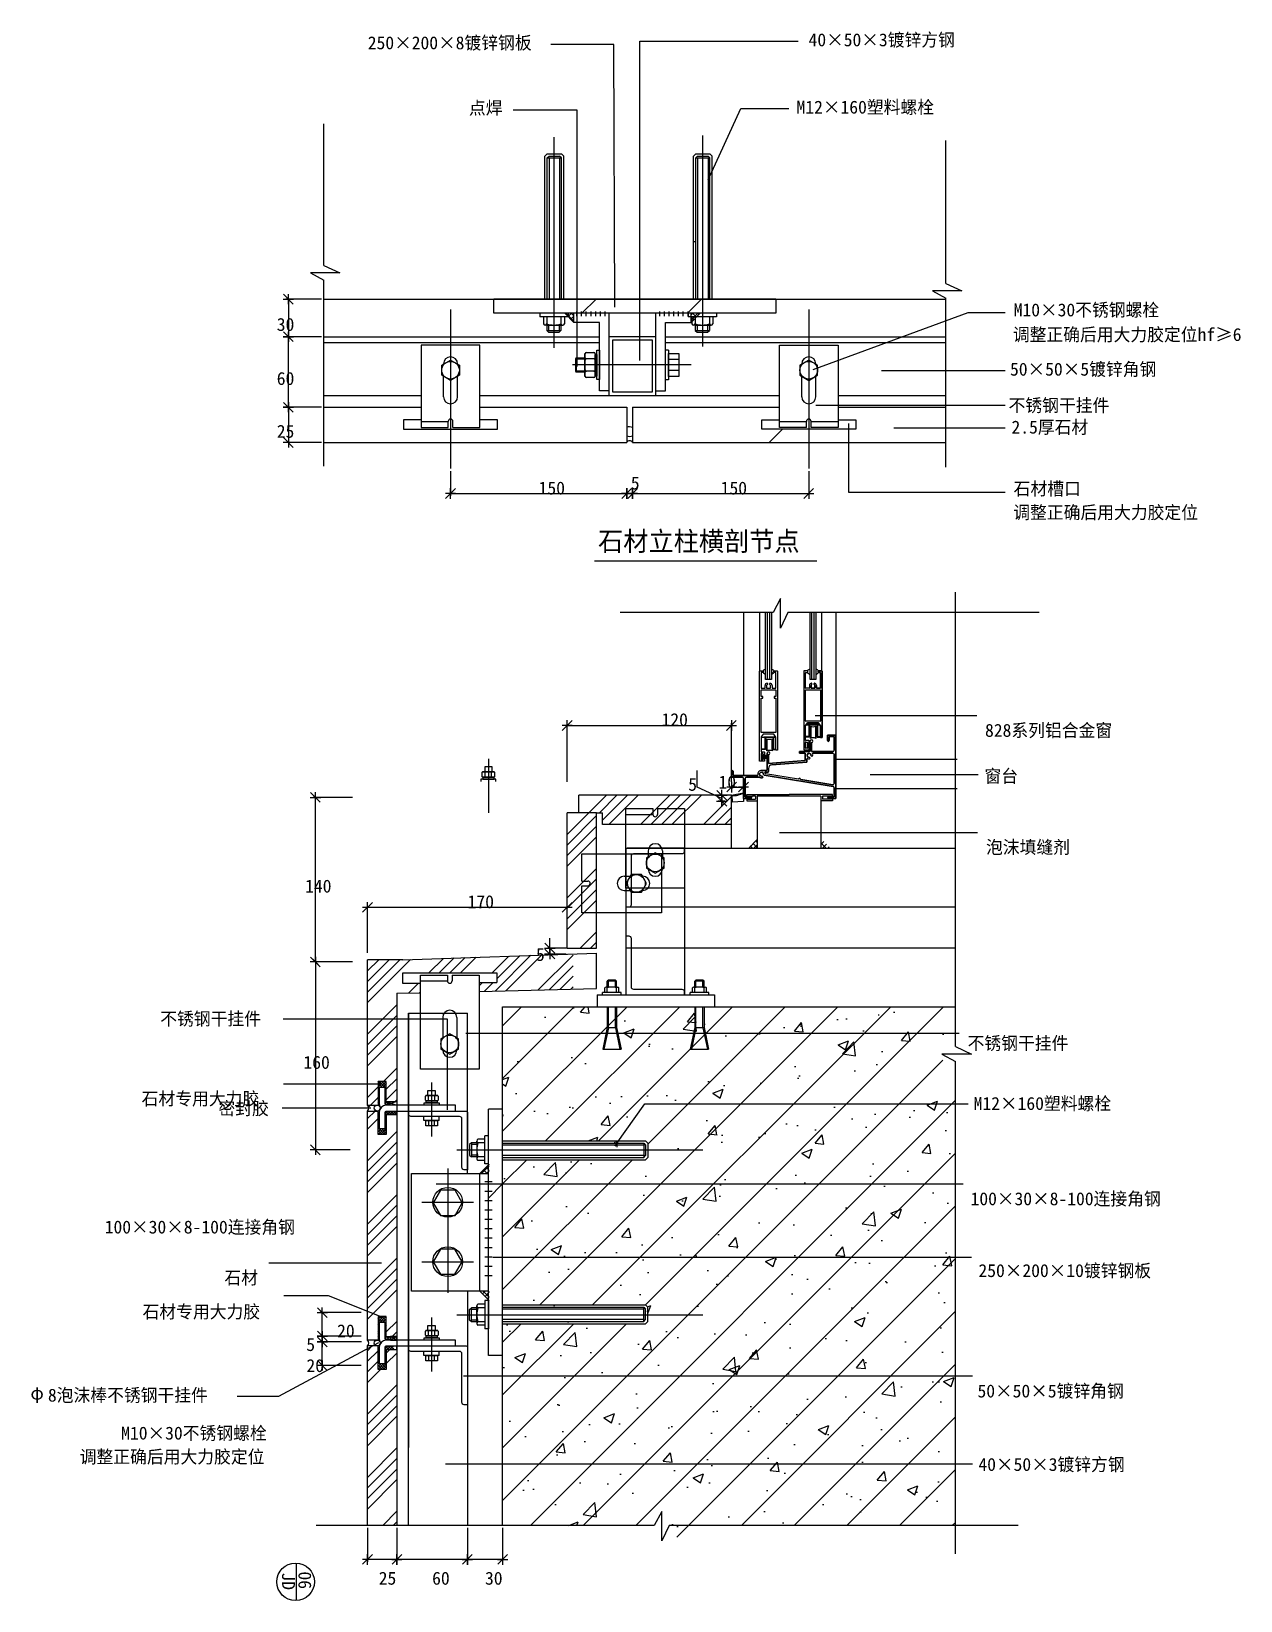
# Model space of a CAD drawing. Header units: metres. Extents: x -3313 to 4000, y 1266 to 2602.
# Drawn here: x 2971 to 4000, y 1266 to 2602 of the extents above; entities outside this region: 3.
import ezdxf

# ---------------------------------------------------------------- set-up
doc = ezdxf.new("R2010")
doc.units = ezdxf.units.M
for name, color, linetype in [('2', 2, 'Continuous'), ('212', 2, 'Continuous'), ('3', 5, 'Continuous'), ('4', 4, 'Continuous'), ('7', 7, 'Continuous'), ('BH', 3, 'Continuous'), ('Dim', 3, 'Continuous'), ('FILL', 8, 'Continuous'), ('HATCH', 8, 'Continuous'), ('TEXT', 7, 'Continuous'), ('ZJSY-CC155-D10', 7, 'Continuous')]:
    doc.layers.add(name, color=color, linetype=linetype)
doc.dimstyles.get("Standard").update_dxf_attribs({"dimtxt": 2.5, "dimasz": 2.5, "dimexe": 1.25, "dimexo": 0.625, "dimtad": 1, "dimcen": 2.5, "dimazin": 3, "dimtfac": 1, "dimtmove": 0, "dimatfit": 3})

msp = doc.modelspace()

# ---------------------------------------------------------------- texts
msp.add_text('石材立柱横剖节点', height=16.5).set_placement((3453.33, 2159.72, 2.06))
for s, p in [('JD', (3184.28, 1290.29)), ('06', (3198.24, 1291.08))]:
    msp.add_text(s, height=11, rotation=270).set_placement(p)
at = {"char_height": 11, "attachment_point": 1}
for s, insert in [('30', (3179.74, 2357.97)), ('60', (3179.74, 2311.97)), ('25', (3179.74, 2266.97)), ('\\A1;120', (3507.34, 2021.6)), ('\\A1;140', (3203.89, 1879.91)), ('25', (3266.53, 1290.82)), ('60', (3312.03, 1290.82)), ('30', (3357.03, 1290.82))]:
    msp.add_mtext(s, dxfattribs=dict(at, insert=insert))
at = {"layer": '212'}
msp.add_text('φ', height=11, dxfattribs=at).set_placement((2970.04, 1437.41))
at = {"layer": 'Dim', "char_height": 11, "attachment_point": 1}
for s, insert in [('150', (3402.69, 2218.72, -685.71)), ('5', (3481.18, 2223.05, -685.71)), ('150', (3557.69, 2218.72, -685.71)), ('\\A1;5', (3530.06, 1966.56)), ('\\A1;10', (3555.84, 1968.43)), ('\\A1;170', (3342.24, 1866.61)), ('\\A1;160', (3202.47, 1729.91)), ('20', (3231.12, 1501.36)), ('5', (3204.87, 1489.73)), ('20', (3205.02, 1471.8))]:
    msp.add_mtext(s, dxfattribs=dict(at, insert=insert))
at = {"layer": 'HATCH', "insert": (3400.43, 1821.69), "char_height": 11, "attachment_point": 1}
msp.add_mtext('\\A1;5', dxfattribs=at)
at = {"layer": 'TEXT'}
for s, p in [(' 250×200×8镀锌钢板', (3249.74, 2586.65)), ('40×50×3镀锌方钢', (3632.53, 2589.18)), ('点焊', (3343.36, 2531.28)), ('M12×160塑料螺栓', (3622.3, 2531.92)), ('M10×30不锈钢螺栓', (3807.16, 2359.32)), ('调整正确后用大力胶定位hf≥6', (3806.44, 2338.38)), ('50×50×5镀锌角钢', (3804.04, 2308.86)), ('不锈钢干挂件', (3802.8, 2278.12)), ('2.5厚石材', (3805.3, 2259.58)), ('石材槽口', (3807.18, 2207.18)), ('调整正确后用大力胶定位', (3806.8, 2186.99)), ('窗台', (3782.33, 1962.6)), ('不锈钢干挂件', (3080.53, 1756.04)), ('M12×160塑料螺栓', (3773.08, 1683.91)), ('密封胶', (3130.11, 1679.7)), ('100×30×8-100连接角钢', (3033.25, 1578.74)), ('8泡沫棒不锈钢干挂件', (2984.91, 1435.67)), ('M10×30不锈钢螺栓', (3047.29, 1403.36)), ('调整正确后用大力胶定位', (3011.95, 1383.22)), ('40×50×3镀锌方钢', (3777.13, 1376.68))]:
    msp.add_text(s, height=11, dxfattribs=at).set_placement(p)
at = {"layer": 'TEXT', "char_height": 11, "attachment_point": 1}
for s, insert in [('828系列铝合金窗', (3782.77, 2012.48)), ('泡沫填缝剂', (3783.62, 1913.06)), ('不锈钢干挂件', (3767.97, 1746.18)), ('石材专用大力胶', (3064.71, 1699.01)), ('100×30×8-100连接角钢', (3770.45, 1613.78)), ('250×200×10镀锌钢板', (3777.17, 1552.67)), ('石材', (3135.19, 1546.63)), ('石材专用大力胶', (3065.48, 1517.69)), ('50×50×5镀锌角钢', (3776.35, 1450.19))]:
    msp.add_mtext(s, dxfattribs=dict(at, insert=insert))

# ---------------------------------------------------------------- blocks, each defined once
blk = doc.blocks.new('ST-L50')
at = {"layer": '4'}
blk.add_lwpolyline([(0, 1, 0.41), (1, 0), (50, 0), (50, 2.67, 0.41), (48, 4.67), (6.67, 4.67, -0.41), (4.67, 6.67), (4.67, 48, 0.41), (2.67, 50), (0, 50)], format="xyb", close=True, dxfattribs=at)
blk = doc.blocks.new('_ArchTick')
for p, q in [((-0.52, 0), (0.52, 0)), ((0, 0.54), (0, -0.54))]:
    blk.add_line(p, q)
at = {"color": 0, "linetype": 'ByBlock'}
blk.add_lwpolyline([(-0.5, -0.5), (0.5, 0.5)], dxfattribs=at)
blk = doc.blocks.new('_OBLIQUE')
at = {"color": 0, "linetype": 'ByBlock'}
blk.add_line((-0.5, -0.5), (0.5, 0.5), dxfattribs=at)

# ---------------------------------------------------------------- hatches: boundary and pattern name
h = msp.add_hatch()
h.set_pattern_fill('AR-SAND', scale=2)
h.paths.add_polyline_path([(3410.11, 2494.23), (3411.61, 2495.73), (3420.61, 2495.73), (3422.11, 2494.23), (3422.11, 2377.73), (3424.11, 2377.73), (3424.11, 2495.73), (3422.11, 2497.73), (3410.11, 2497.73), (3408.11, 2495.73), (3408.11, 2377.73), (3410.11, 2377.73)])
h = msp.add_hatch()
h.set_pattern_fill('AR-SAND', scale=2)
h.paths.add_polyline_path([(3536.46, 2494.23), (3537.96, 2495.73), (3546.96, 2495.73), (3548.46, 2494.23), (3548.46, 2377.73), (3550.46, 2377.73), (3550.46, 2495.73), (3548.46, 2497.73), (3536.46, 2497.73), (3534.46, 2495.73), (3534.46, 2377.73), (3536.46, 2377.73)])
h = msp.add_hatch()
h.set_pattern_fill('ANSI34', scale=2)
h.paths.add_polyline_path([(3567.03, 1951.73), (3437.03, 1951.73), (3437.03, 1936.73), (3452.03, 1936.73), (3457.03, 1936.73), (3457.03, 1926.73), (3567.03, 1926.73)])
h = msp.add_hatch()
h.set_pattern_fill('ANSI37', scale=8)
h.paths.add_polyline_path([(3567.15, 1951.61), (3567.28, 1949.01), (3577.15, 1949.01), (3577.15, 1953.93, -0.18)])
h.paths.add_polyline_path([(3567.28, 1949.01), (3567.35, 1947.49), (3570.22, 1946.09), (3577.15, 1946.42), (3577.15, 1949.01)])
h = msp.add_hatch()
h.set_pattern_fill('ANSI34', scale=2)
h.paths.add_polyline_path([(3452.03, 1936.73), (3437.03, 1936.73), (3427.03, 1936.73), (3427.03, 1821.56), (3452.03, 1821.56)])
h = msp.add_hatch()
h.set_pattern_fill('ANSI34', scale=2)
h.paths.add_polyline_path([(3287.03, 1811.73), (3257.03, 1811.73), (3257.03, 1687.99), (3266.03, 1687.99), (3266.03, 1707.99), (3273.03, 1707.99), (3273.03, 1690.99), (3282.03, 1690.99), (3282.03, 1783.18), (3302.03, 1783.51), (3302.03, 1791.45), (3287.03, 1791.45), (3287.03, 1800.45), (3367.03, 1800.45), (3367.03, 1792.45), (3352.03, 1792.45), (3352.03, 1784.73), (3432.03, 1786.72), (3432.03, 1816.73)])
h = msp.add_hatch()
h.set_pattern_fill('AR-CONC', scale=0.5)
h.paths.add_polyline_path([(3757.56, 1705.71, 0.03), (3768.93, 1710.41, 0.04), (3771.52, 1712.24, 0.18), (3772.34, 1713.71, 0.18), (3771.52, 1715.17, 0.04), (3768.93, 1717.01, 0.03), (3757.56, 1721.71, -0.03), (3746.19, 1726.41, -0.04), (3743.64, 1728.2, -0.18), (3742.78, 1729.71, -0.18), (3743.64, 1731.21, -0.04), (3746.19, 1733.01, -0.03), (3757.56, 1737.71), (3757.56, 1771.73), (3372.03, 1771.73), (3372.03, 1657.54), (3493.79, 1657.54), (3495.79, 1655.54), (3495.79, 1643.54), (3493.79, 1641.54), (3372.03, 1641.54), (3372.03, 1517.94), (3493.79, 1517.94), (3495.79, 1515.94), (3495.79, 1503.94), (3493.79, 1501.94), (3372.03, 1501.94), (3372.03, 1475.01), (3372.03, 1330.24), (3500.36, 1330.24, -0.03), (3505.06, 1341.61, -0.04), (3506.86, 1344.16, -0.18), (3508.36, 1345.02, -0.18), (3509.87, 1344.16, -0.04), (3511.66, 1341.61, -0.03), (3516.36, 1330.24, 0.03), (3521.06, 1318.87, 0.04), (3522.9, 1316.27, 0.18), (3524.36, 1315.46, 0.18), (3525.83, 1316.27, 0.04), (3527.66, 1318.87, 0.03), (3532.36, 1330.24), (3757.56, 1330.24)])
h = msp.add_hatch()
h.set_pattern_fill('ANSI31', scale=10)
h.paths.add_polyline_path([(3757.56, 1705.71, 0.03), (3768.93, 1710.41, 0.04), (3771.52, 1712.24, 0.18), (3772.34, 1713.71, 0.18), (3771.52, 1715.17, 0.04), (3768.93, 1717.01, 0.03), (3757.56, 1721.71, -0.03), (3746.19, 1726.41, -0.04), (3743.64, 1728.2, -0.18), (3742.78, 1729.71, -0.18), (3743.64, 1731.21, -0.04), (3746.19, 1733.01, -0.03), (3757.56, 1737.71), (3757.56, 1771.73), (3372.03, 1771.73), (3372.03, 1657.54), (3493.79, 1657.54), (3495.79, 1655.54), (3495.79, 1643.54), (3493.79, 1641.54), (3372.03, 1641.54), (3372.03, 1517.94), (3493.79, 1517.94), (3495.79, 1515.94), (3495.79, 1503.94), (3493.79, 1501.94), (3372.03, 1501.94), (3372.03, 1475.01), (3372.03, 1330.24), (3500.36, 1330.24, -0.03), (3505.06, 1341.61, -0.04), (3506.86, 1344.16, -0.18), (3508.36, 1345.02, -0.18), (3509.87, 1344.16, -0.04), (3511.66, 1341.61, -0.03), (3516.36, 1330.24, 0.03), (3521.06, 1318.87, 0.04), (3522.9, 1316.27, 0.18), (3524.36, 1315.46, 0.18), (3525.83, 1316.27, 0.04), (3527.66, 1318.87, 0.03), (3532.36, 1330.24), (3757.56, 1330.24)])
h = msp.add_hatch()
h.set_pattern_fill('ANSI37', scale=0.5)
h.paths.add_polyline_path([(3273.03, 1707.99), (3266.03, 1707.99), (3266.03, 1687.99), (3265.28, 1687.99, -0.29), (3267.53, 1686.59, -0.1), (3267.03, 1688.99), (3267.03, 1702.99), (3272.03, 1702.99), (3272.03, 1688.99, 0.41), (3273.03, 1687.99), (3277.53, 1689.49), (3273.03, 1690.99)])
h.paths.add_polyline_path([(3273.03, 1679.99), (3282.03, 1679.99), (3282.03, 1682.99), (3273.03, 1682.99, 0.41), (3272.03, 1681.99), (3272.03, 1667.99), (3267.03, 1667.99), (3267.03, 1681.99, -0.1), (3267.53, 1684.39, -0.29), (3265.28, 1682.99), (3266.03, 1682.99), (3266.03, 1662.99), (3273.03, 1662.99)])
h = msp.add_hatch()
h.set_pattern_fill('ANSI34', scale=2)
h.paths.add_polyline_path([(3282.03, 1679.99), (3273.03, 1679.99), (3273.03, 1662.99), (3266.03, 1662.99), (3266.03, 1682.99), (3257.03, 1682.99), (3257.03, 1487.99), (3266.03, 1487.99), (3266.03, 1507.99), (3273.03, 1507.99), (3273.03, 1490.99), (3282.03, 1490.99)])
h.paths.add_polyline_path([(3257.03, 1330.24), (3282.03, 1330.24), (3282.03, 1479.99), (3273.03, 1479.99), (3273.03, 1462.99), (3266.03, 1462.99), (3266.03, 1482.99), (3257.03, 1482.99)])
h = msp.add_hatch()
h.set_pattern_fill('AR-SAND', scale=2)
h.paths.add_polyline_path([(3492.29, 1655.54), (3493.79, 1654.04), (3493.79, 1645.04), (3492.29, 1643.54), (3375.79, 1643.54), (3375.79, 1641.54), (3493.79, 1641.54), (3495.79, 1643.54), (3495.79, 1655.54), (3493.79, 1657.54), (3375.79, 1657.54), (3375.79, 1655.54)])
h = msp.add_hatch()
h.set_pattern_fill('AR-SAND', scale=2)
h.paths.add_polyline_path([(3492.29, 1503.94), (3493.79, 1505.44), (3493.79, 1514.44), (3492.29, 1515.94), (3375.79, 1515.94), (3375.79, 1517.94), (3493.79, 1517.94), (3495.79, 1515.94), (3495.79, 1503.94), (3493.79, 1501.94), (3375.79, 1501.94), (3375.79, 1503.94)])
h = msp.add_hatch()
h.set_pattern_fill('ANSI37', scale=0.5)
h.paths.add_polyline_path([(3273.03, 1507.99), (3266.03, 1507.99), (3266.03, 1487.99), (3265.28, 1487.99, -0.29), (3267.53, 1486.59, -0.1), (3267.03, 1488.99), (3267.03, 1502.99), (3272.03, 1502.99), (3272.03, 1488.99, 0.41), (3273.03, 1487.99), (3276.53, 1487.99), (3276.53, 1490.99), (3273.03, 1490.99)])
h.paths.add_polyline_path([(3273.03, 1479.99), (3279.53, 1479.99), (3279.53, 1482.99), (3273.03, 1482.99, 0.41), (3272.03, 1481.99), (3272.03, 1467.99), (3267.03, 1467.99), (3267.03, 1481.99, -0.1), (3267.53, 1484.39, -0.29), (3265.28, 1482.99), (3266.03, 1482.99), (3266.03, 1462.99), (3273.03, 1462.99)])
at = {"layer": 'BH'}
h = msp.add_hatch(dxfattribs=at)
h.set_pattern_fill('AR-CONC', scale=25)
h.paths.add_polyline_path([(3219.91, 2490.04), (3219.91, 2361.97), (3364.69, 2361.97), (3364.69, 2373.97), (3604.69, 2373.97), (3604.69, 2361.97), (3749.48, 2361.97), (3749.48, 2490.04)])
h = msp.add_hatch(dxfattribs=at)
h.set_pattern_fill('ANSI31', scale=400)
h.paths.add_polyline_path([(3604.69, 2373.97), (3604.69, 2361.97), (3749.48, 2361.97), (3749.48, 2490.04), (3219.91, 2490.04), (3219.91, 2361.97), (3364.69, 2361.97), (3364.69, 2373.97)])
h = msp.add_hatch(dxfattribs=at)
h.set_pattern_fill('ANSI32', scale=20)
h.paths.add_polyline_path([(3384.69, 2373.97), (3584.69, 2373.97), (3584.69, 2361.97), (3384.69, 2361.97)])
h.paths.add_polyline_path([(3364.69, 2373.97), (3384.69, 2373.97), (3384.69, 2361.97), (3364.69, 2361.97)])
h.paths.add_polyline_path([(3584.69, 2373.97), (3604.69, 2373.97), (3604.69, 2361.97), (3584.69, 2361.97)])
h = msp.add_hatch(dxfattribs=at)
h.set_pattern_fill('ANSI37')
h.paths.add_polyline_path([(3432.62, 2353.97), (3424.99, 2361.97), (3432.62, 2361.97)])
h = msp.add_hatch(dxfattribs=at)
h.set_pattern_fill('ANSI37')
h.paths.add_polyline_path([(3540.22, 2361.97), (3532.59, 2361.97), (3532.59, 2353.97)])
h = msp.add_hatch(dxfattribs=at)
h.set_pattern_fill('ANSI34', scale=100)
h.paths.add_polyline_path([(3352.69, 2281.97), (3352.69, 2271.37), (3367.69, 2271.37), (3367.69, 2263.37), (3327.69, 2263.37), (3327.69, 2251.97), (3477.69, 2251.97), (3477.69, 2281.97)])
h.paths.add_polyline_path([(3219.91, 2281.97), (3219.91, 2251.97), (3327.69, 2251.97), (3327.69, 2263.37), (3287.69, 2263.37), (3287.69, 2271.37), (3302.69, 2271.37), (3302.69, 2281.97)])
h.paths.add_polyline_path([(3632.69, 2251.97), (3632.69, 2263.37), (3592.69, 2263.37), (3592.69, 2271.37), (3607.69, 2271.37), (3607.69, 2281.97), (3482.69, 2281.97), (3482.69, 2251.97)])
h.paths.add_polyline_path([(3749.48, 2251.97), (3749.48, 2281.97), (3657.69, 2281.97), (3657.69, 2271.37), (3672.69, 2271.37), (3672.69, 2263.37), (3632.69, 2263.37), (3632.69, 2251.97)])
h = msp.add_hatch(dxfattribs=at)
h.set_pattern_fill('HEX', scale=5)
h.paths.add_polyline_path([(3482.69, 2264.72, 0.19), (3477.69, 2264.95), (3477.69, 2257.6, 0.19), (3482.69, 2257.75)])
h = msp.add_hatch(dxfattribs=at)
h.set_pattern_fill('AR-SAND')
h.paths.add_polyline_path([(3482.69, 2251.97), (3482.69, 2257.75, -0.19), (3477.69, 2257.6), (3477.69, 2251.97, -0.57)])
h = msp.add_hatch(dxfattribs=at)
h.set_pattern_fill('AR-SAND', scale=0.5)
h.paths.add_polyline_path([(3482.69, 2251.97), (3482.69, 2257.75, -0.19), (3477.69, 2257.6), (3477.69, 2251.97, -0.57)])
h = msp.add_hatch(dxfattribs=at)
h.set_pattern_fill('ANSI37')
h.paths.add_polyline_path([(3588.9, 1914.73), (3580.9, 1906.73), (3588.9, 1906.73)])
h = msp.add_hatch(dxfattribs=at)
h.set_pattern_fill('ANSI37')
h.paths.add_polyline_path([(3642.98, 1914.73), (3650.98, 1906.73), (3642.98, 1906.73)])
h = msp.add_hatch(dxfattribs=at)
h.set_pattern_fill('ANSI38', scale=10)
h.paths.add_polyline_path([(3262.78, 1685.49, 0.41), (3265.28, 1682.99), (3257.03, 1682.99, 0.41), (3257.03, 1687.99), (3265.28, 1687.99, 0.41)])
h = msp.add_hatch(dxfattribs=at)
h.set_pattern_fill('ANSI32', scale=30)
h.paths.add_polyline_path([(3372.03, 1475.01), (3360.03, 1475.01), (3360.03, 1675.01), (3372.03, 1675.01)])
h = msp.add_hatch(dxfattribs=at)
h.set_pattern_fill('ANSI37')
h.paths.add_polyline_path([(3360.67, 1629.74), (3352.67, 1629.74), (3360.67, 1637.74)])
h = msp.add_hatch(dxfattribs=at)
h.set_pattern_fill('ANSI37')
h.paths.add_polyline_path([(3360.67, 1521.74), (3352.67, 1529.74), (3360.67, 1529.74)])
h = msp.add_hatch(dxfattribs=at)
h.set_pattern_fill('ANSI38', scale=10)
h.paths.add_polyline_path([(3267.78, 1487.99, 0.41), (3265.28, 1485.49, 0.41), (3267.78, 1482.99), (3257.03, 1482.99, 0.41), (3257.03, 1487.99)])
at = {"layer": 'FILL'}
h = msp.add_hatch(dxfattribs=at)
h.set_pattern_fill('ANSI37', scale=5)
h.paths.add_polyline_path([(3595.93, 2059, 0.27), (3593.74, 2057.61, -0.41), (3593.94, 2057.41), (3593.94, 2056.41, -0.41), (3593.74, 2056.21, 0.27), (3595.93, 2054.81)])
h = msp.add_hatch(dxfattribs=at)
h.set_pattern_fill('ANSI37', scale=5)
h.paths.add_polyline_path([(3602.93, 2057.41, -0.41), (3603.13, 2057.61, 0.27), (3600.93, 2059), (3600.93, 2054.81, 0.27), (3603.13, 2056.21, -0.41), (3602.93, 2056.41)])
h = msp.add_hatch(dxfattribs=at)
h.set_pattern_fill('ANSI37', scale=5)
h.paths.add_polyline_path([(3631.77, 2057.41, 0.41), (3631.57, 2057.61, -0.27), (3633.76, 2059), (3633.76, 2054.81, -0.27), (3631.57, 2056.21, 0.41), (3631.77, 2056.41)])
h = msp.add_hatch(dxfattribs=at)
h.set_pattern_fill('ANSI37', scale=5)
h.paths.add_polyline_path([(3640.76, 2057.41, -0.41), (3640.96, 2057.61, 0.27), (3638.76, 2059), (3638.76, 2054.81, 0.27), (3640.96, 2056.21, -0.41), (3640.76, 2056.41)])

# ---------------------------------------------------------------- linework, layer by layer
for p, q in [((3408.11, 2495.73, -685.71), (3410.11, 2497.73, -685.71)), ((3410.11, 2497.73, -685.71), (3422.11, 2497.73, -685.71)), ((3424.11, 2495.73, -685.71), (3422.11, 2497.73, -685.71)), ((3534.46, 2495.73, -685.71), (3536.46, 2497.73, -685.71)), ((3536.46, 2497.73, -685.71), (3548.46, 2497.73, -685.71)), ((3550.46, 2495.73, -685.71), (3548.46, 2497.73, -685.71)), ((3408.11, 2373.97, -685.71), (3408.11, 2495.73, -685.71)), ((3410.11, 2494.23, -685.71), (3411.61, 2495.73, -685.71)), ((3410.11, 2373.97, -685.71), (3410.11, 2494.23, -685.71)), ((3410.11, 2494.23, -685.71), (3422.11, 2494.23, -685.71)), ((3411.61, 2495.73, -685.71), (3420.61, 2495.73, -685.71)), ((3411.61, 2494.23, -685.71), (3411.61, 2373.97, -685.71)), ((3422.11, 2494.23, -685.71), (3420.61, 2495.73, -685.71)), ((3420.61, 2494.23, -685.71), (3420.61, 2373.97, -685.71)), ((3422.11, 2373.97, -685.71), (3422.11, 2494.23, -685.71)), ((3424.11, 2373.97, -685.71), (3424.11, 2495.73, -685.71)), ((3534.46, 2373.97, -685.71), (3534.46, 2495.73, -685.71)), ((3536.46, 2494.23, -685.71), (3537.96, 2495.73, -685.71)), ((3536.46, 2494.23, -685.71), (3548.46, 2494.23, -685.71)), ((3536.46, 2373.97, -685.71), (3536.46, 2494.23, -685.71)), ((3537.96, 2495.73, -685.71), (3546.96, 2495.73, -685.71)), ((3537.96, 2494.23, -685.71), (3537.96, 2373.97, -685.71)), ((3548.46, 2494.23, -685.71), (3546.96, 2495.73, -685.71)), ((3546.96, 2494.23, -685.71), (3546.96, 2373.97, -685.71)), ((3548.46, 2373.97, -685.71), (3548.46, 2494.23, -685.71)), ((3550.46, 2373.97, -685.71), (3550.46, 2495.73, -685.71)), ((3217.9, 2373.97), (3187.61, 2373.97)), ((3189.61, 2373.97), (3189.61, 2341.97)), ((3403.74, 2361.97, -685.71), (3403.74, 2358.97, -685.71)), ((3427.74, 2361.97, -685.71), (3403.74, 2361.97, -685.71)), ((3427.74, 2358.97, -685.71), (3403.74, 2358.97, -685.71)), ((3406.74, 2358.97, -685.71), (3406.74, 2352.97, -685.71)), ((3409.74, 2351.92, -685.71), (3408.24, 2351.92, -685.71)), ((3409.74, 2358.97, -685.71), (3409.74, 2347.42, -685.71)), ((3409.74, 2351.92, -685.71), (3423.24, 2351.92, -685.71)), ((3409.74, 2351.92, -685.71), (3421.74, 2351.92, -685.71)), ((3411.24, 2351.92, -685.71), (3411.24, 2347.42, -685.71)), ((3420.24, 2351.92, -685.71), (3420.24, 2347.42, -685.71)), ((3421.74, 2358.97, -685.71), (3421.74, 2347.42, -685.71)), ((3424.74, 2358.97, -685.71), (3424.74, 2352.97, -685.71)), ((3427.74, 2361.97, -685.71), (3427.74, 2358.97, -685.71)), ((3554.09, 2361.97, -685.71), (3530.09, 2361.97, -685.71)), ((3530.09, 2361.97, -685.71), (3530.09, 2358.97, -685.71)), ((3554.09, 2358.97, -685.71), (3530.09, 2358.97, -685.71)), ((3533.09, 2358.97, -685.71), (3533.09, 2352.97, -685.71)), ((3536.09, 2351.92, -685.71), (3534.59, 2351.92, -685.71)), ((3536.09, 2358.97, -685.71), (3536.09, 2347.42, -685.71)), ((3536.09, 2351.92, -685.71), (3548.09, 2351.92, -685.71)), ((3536.09, 2351.92, -685.71), (3549.59, 2351.92, -685.71)), ((3537.59, 2351.92, -685.71), (3537.59, 2347.42, -685.71)), ((3546.59, 2351.92, -685.71), (3546.59, 2347.42, -685.71)), ((3548.09, 2358.97, -685.71), (3548.09, 2347.42, -685.71)), ((3551.09, 2358.97, -685.71), (3551.09, 2352.97, -685.71)), ((3554.09, 2361.97, -685.71), (3554.09, 2358.97, -685.71)), ((3217.91, 2341.97), (3187.61, 2341.97)), ((3217.9, 2341.97), (3187.61, 2341.97)), ((3189.61, 2281.97), (3189.61, 2341.97)), ((3409.74, 2347.42, -685.71), (3421.74, 2347.42, -685.71)), ((3409.74, 2347.42, -685.71), (3411.24, 2345.92, -685.71)), ((3411.24, 2345.92, -685.71), (3420.24, 2345.92, -685.71)), ((3420.24, 2345.92, -685.71), (3421.74, 2347.42, -685.71)), ((3536.09, 2347.42, -685.71), (3537.59, 2345.92, -685.71)), ((3536.09, 2347.42, -685.71), (3548.09, 2347.42, -685.71)), ((3537.59, 2345.92, -685.71), (3546.59, 2345.92, -685.71)), ((3546.59, 2345.92, -685.71), (3548.09, 2347.42, -685.71)), ((3217.91, 2281.97), (3187.61, 2281.97)), ((3217.91, 2281.97), (3187.61, 2281.97)), ((3189.61, 2281.97), (3189.61, 2251.97)), ((3217.91, 2251.97), (3187.61, 2251.97)), ((3450.38, 2151.3), (3639.61, 2151.3)), ((3577.15, 2107.11), (3577.15, 1968.41)), ((3590.69, 2107.11), (3590.69, 2057.41)), ((3595.93, 2050.14), (3595.93, 2107.26)), ((3600.93, 2107.26), (3600.93, 2050.14)), ((3633.76, 2050.14), (3633.76, 2107.11)), ((3638.76, 2107.11), (3638.76, 2050.14)), ((3643.82, 2057.61), (3643.82, 2107.11)), ((3590.69, 1980.81), (3590.69, 2057.41)), ((3590.89, 2057.61), (3593.74, 2057.61)), ((3593.94, 2057.41), (3593.94, 2056.41)), ((3602.94, 2056.41), (3602.94, 2057.41)), ((3603.14, 2057.61), (3605.99, 2057.61)), ((3606.19, 2057.41), (3606.19, 1990.19)), ((3628.52, 2057.41), (3628.52, 1990.47)), ((3631.57, 2057.61), (3628.72, 2057.61)), ((3631.77, 2056.41), (3631.77, 2057.41)), ((3640.77, 2057.41), (3640.77, 2056.41)), ((3640.77, 2056.41), (3640.77, 2057.41)), ((3640.77, 2057.41), (3640.77, 2056.41)), ((3643.82, 2057.61), (3640.97, 2057.61)), ((3640.97, 2057.61), (3643.82, 2057.61)), ((3643.82, 2057.61), (3640.97, 2057.61)), ((3644.02, 2000.86), (3644.02, 2057.41)), ((3644.02, 2057.41), (3644.02, 2000.86)), ((3644.02, 2000.86), (3644.02, 2057.41)), ((3592.09, 2056.01), (3592.09, 2042.95)), ((3593.74, 2056.21), (3592.29, 2056.21)), ((3595.44, 2042.95), (3595.44, 2045.15)), ((3600.93, 2050.14), (3595.93, 2050.14)), ((3596.84, 2045.15), (3596.84, 2042.95)), ((3597.44, 2046.94), (3597.44, 2045.93)), ((3599.44, 2045.93), (3599.44, 2046.94)), ((3600.04, 2042.95), (3600.04, 2045.15)), ((3601.44, 2045.15), (3601.44, 2042.95)), ((3604.59, 2056.21), (3603.14, 2056.21)), ((3604.79, 2052.68), (3604.79, 2056.01)), ((3604.79, 2042.95), (3604.79, 2052.68)), ((3629.92, 2052.68), (3629.92, 2056.01)), ((3629.92, 2044.02), (3629.92, 2052.68)), ((3629.92, 2042.95), (3629.92, 2044.02)), ((3630.12, 2056.21), (3631.57, 2056.21)), ((3633.27, 2045.15), (3633.27, 2042.95)), ((3638.76, 2050.14), (3633.76, 2050.14)), ((3634.67, 2042.95), (3634.67, 2045.15)), ((3634.67, 2045.15), (3634.67, 2042.95)), ((3634.67, 2042.95), (3634.67, 2045.15)), ((3635.27, 2046.07), (3635.27, 2046.94)), ((3635.27, 2045.93), (3635.27, 2046.07)), ((3637.27, 2046.94), (3637.27, 2046.07)), ((3637.27, 2045.93), (3637.27, 2046.94)), ((3637.27, 2046.94), (3637.27, 2046.07)), ((3637.87, 2045.15), (3637.87, 2042.95)), ((3637.87, 2042.95), (3637.87, 2045.15)), ((3637.87, 2045.15), (3637.87, 2042.95)), ((3639.27, 2042.95), (3639.27, 2045.15)), ((3639.27, 2045.15), (3639.27, 2042.95)), ((3639.27, 2042.95), (3639.27, 2045.15)), ((3640.97, 2056.21), (3642.42, 2056.21)), ((3642.42, 2056.21), (3640.97, 2056.21)), ((3640.97, 2056.21), (3642.42, 2056.21)), ((3642.62, 2056.01), (3642.62, 2042.95)), ((3642.62, 2052.68), (3642.62, 2056.01)), ((3642.62, 2056.01), (3642.62, 2052.68)), ((3642.62, 2042.95), (3642.62, 2052.68)), ((3642.62, 2052.68), (3642.62, 2042.95)), ((3592.09, 2035.75), (3592.09, 2041.15)), ((3593.69, 2035.75), (3592.09, 2035.75)), ((3592.09, 2005.09), (3592.09, 2034.35)), ((3592.09, 2034.35), (3593.69, 2034.35)), ((3592.29, 2042.75), (3595.24, 2042.75)), ((3592.29, 2041.35), (3604.59, 2041.35)), ((3593.69, 2034.35), (3593.69, 2035.75)), ((3597.04, 2042.75), (3599.84, 2042.75)), ((3601.64, 2042.75), (3604.59, 2042.75)), ((3603.19, 2035.75), (3603.19, 2034.35)), ((3604.79, 2035.75), (3603.19, 2035.75)), ((3603.19, 2034.35), (3604.79, 2034.35)), ((3604.79, 2041.15), (3604.79, 2035.75)), ((3604.79, 2034.35), (3604.79, 2005.09)), ((3629.92, 2014.96), (3629.92, 2041.15)), ((3629.92, 2014.96), (3629.92, 2041.15)), ((3633.07, 2042.75), (3630.12, 2042.75)), ((3630.12, 2041.35), (3642.42, 2041.35)), ((3630.12, 2041.35), (3642.42, 2041.35)), ((3637.67, 2042.75), (3634.87, 2042.75)), ((3634.87, 2042.75), (3637.67, 2042.75)), ((3637.67, 2042.75), (3634.87, 2042.75)), ((3642.42, 2042.75), (3639.47, 2042.75)), ((3639.47, 2042.75), (3642.42, 2042.75)), ((3642.42, 2042.75), (3639.47, 2042.75)), ((3642.62, 2041.15), (3642.62, 2014.96)), ((3642.62, 2041.15), (3642.62, 2014.96)), ((3427.03, 1963.14), (3427.03, 2013.12)), ((3427.03, 2011.12), (3566.85, 2011.12)), ((3566.85, 1963.14), (3566.85, 2013.12)), ((3604.79, 2005.09), (3592.09, 2005.09)), ((3593.95, 2003.69), (3592.09, 2001.42)), ((3602.99, 2003.69), (3593.95, 2003.69)), ((3604.79, 2001.09), (3602.99, 2003.69)), ((3631.71, 2013.28), (3629.92, 2011.09)), ((3629.92, 2011.09), (3631.71, 2013.28)), ((3629.92, 2011.09), (3629.92, 2011.01)), ((3629.92, 2011.01), (3629.92, 2011.09)), ((3629.92, 1998.47), (3629.92, 2011.01)), ((3629.96, 2011.14), (3631.77, 2013.36)), ((3642.42, 2014.76), (3630.12, 2014.76)), ((3642.42, 2014.76), (3630.12, 2014.76)), ((3642.09, 2011.51), (3630.26, 2011.51)), ((3630.52, 2011.83), (3641.87, 2011.83)), ((3641.14, 2011.83), (3631.64, 2011.83)), ((3631.71, 2013.28), (3631.77, 2013.36)), ((3631.77, 2013.36), (3640.82, 2013.36)), ((3631.77, 2013.36), (3640.71, 2013.36)), ((3640.71, 2013.36), (3631.87, 2013.36)), ((3632.73, 2011.51), (3632.73, 2001.61)), ((3633.04, 2011.51), (3633.04, 2007.99)), ((3633.04, 2007.99), (3633.77, 2007.11)), ((3633.04, 2003.15), (3633.77, 2004.04)), ((3633.77, 2007.11), (3633.77, 2005.57)), ((3633.77, 2004.04), (3633.77, 2005.57)), ((3634.01, 2010.43), (3634.01, 2000.16)), ((3634.33, 2010.27), (3634.33, 2000.16)), ((3638.45, 2010.25), (3638.45, 2000.16)), ((3638.77, 2010.4), (3638.77, 2000.16)), ((3639.74, 2007.99), (3639.01, 2007.11)), ((3639.01, 2007.11), (3639.01, 2005.57)), ((3639.01, 2004.04), (3639.01, 2005.57)), ((3639.74, 2003.15), (3639.01, 2004.04)), ((3639.74, 2011.51), (3639.74, 2001.29)), ((3640.06, 2011.51), (3640.06, 2001.61)), ((3640.71, 2013.36), (3640.82, 2013.36)), ((3640.82, 2013.36), (3642.62, 2010.76)), ((3640.82, 2013.36), (3642.58, 2010.81)), ((3642.58, 2010.81), (3640.88, 2013.27)), ((3642.58, 2010.81), (3642.62, 2010.76)), ((3642.62, 2010.76), (3642.62, 2001.06)), ((3642.62, 2010.76), (3642.62, 2001.06)), ((3642.62, 2001.06), (3642.62, 2010.69)), ((3592.09, 2001.42), (3592.09, 1988.81)), ((3592.09, 2001.17), (3604.57, 2001.17)), ((3604.79, 2000.85), (3592.09, 2000.85)), ((3595.42, 1990.95), (3592.09, 1990.95)), ((3595.74, 1990.63), (3592.09, 1990.63)), ((3603.84, 2001.17), (3594.34, 2001.17)), ((3595.42, 2000.85), (3595.42, 1990.95)), ((3595.74, 2000.85), (3595.74, 1997.33)), ((3595.74, 1997.33), (3596.47, 1996.44)), ((3595.74, 1992.48), (3596.47, 1993.37)), ((3595.74, 1992.48), (3595.74, 1990.63)), ((3596.47, 1996.44), (3596.47, 1994.91)), ((3596.47, 1993.37), (3596.47, 1994.91)), ((3596.71, 1999.76), (3596.71, 1989.5)), ((3597.03, 1999.6), (3597.03, 1989.5)), ((3601.15, 1999.59), (3601.15, 1989.5)), ((3601.47, 1999.74), (3601.47, 1989.5)), ((3602.44, 1997.33), (3601.71, 1996.44)), ((3601.71, 1996.44), (3601.71, 1994.91)), ((3601.71, 1993.37), (3601.71, 1994.91)), ((3602.44, 1992.48), (3601.71, 1993.37)), ((3602.44, 2000.85), (3602.44, 1990.63)), ((3602.44, 1990.63), (3604.79, 1990.63)), ((3602.75, 2000.85), (3602.75, 1990.95)), ((3602.75, 1990.95), (3604.79, 1990.95)), ((3604.79, 1990.19), (3604.79, 2001.09)), ((3606.19, 1990.19), (3604.79, 1990.19)), ((3628.72, 1990.27), (3632.72, 1990.27)), ((3632.73, 2001.61), (3629.92, 2001.61)), ((3633.04, 2001.29), (3629.92, 2001.29)), ((3629.92, 1991.87), (3629.92, 1996.67)), ((3632.72, 1998.27), (3630.12, 1998.27)), ((3630.12, 1996.87), (3631.32, 1996.87)), ((3631.32, 1991.67), (3630.12, 1991.67)), ((3631.52, 1996.67), (3631.52, 1996.22)), ((3631.52, 1992.32), (3631.52, 1991.87)), ((3631.72, 1996.02), (3632.72, 1996.02)), ((3632.72, 1992.52), (3631.72, 1992.52)), ((3632.92, 1996.22), (3632.92, 1998.07)), ((3632.92, 1990.47), (3632.92, 1992.32)), ((3633.04, 2003.15), (3633.04, 2001.29)), ((3639.74, 2001.29), (3642.67, 2001.29)), ((3640.05, 2001.61), (3642.67, 2001.61)), ((3642.82, 2000.86), (3644.02, 2000.86)), ((3644.02, 2000.86), (3642.82, 2000.86)), ((3642.82, 2000.86), (3644.02, 2000.86)), ((3594.89, 1980.61), (3590.89, 1980.61)), ((3592.09, 1987.01), (3592.09, 1982.21)), ((3592.29, 1988.61), (3594.89, 1988.61)), ((3593.49, 1987.21), (3592.29, 1987.21)), ((3592.29, 1982.01), (3593.49, 1982.01)), ((3593.69, 1986.56), (3593.69, 1987.01)), ((3593.69, 1982.21), (3593.69, 1982.66)), ((3594.89, 1986.36), (3593.89, 1986.36)), ((3593.89, 1982.86), (3594.89, 1982.86)), ((3595.09, 1988.41), (3595.09, 1986.56)), ((3595.09, 1982.66), (3595.09, 1980.81)), ((3655.65, 1982.36), (3758.94, 1982.36)), ((3537.72, 1958.58), (3537.72, 1972.85)), ((3558.65, 1949.02), (3537.72, 1958.58)), ((3567.15, 1951.42), (3567.15, 1946.42)), ((3577.15, 1951.42), (3577.15, 1946.42)), ((3579.83, 1950.91), (3579.83, 1952.41)), ((3579.83, 1952.41), (3615.94, 1952.41)), ((3587.4, 1950.91), (3584.83, 1950.91)), ((3587.4, 1950.91), (3587.4, 1948.51)), ((3588.9, 1950.91), (3588.9, 1906.73)), ((3610.94, 1950.91), (3588.9, 1950.91)), ((3588.9, 1950.91), (3588.9, 1947.01)), ((3642.98, 1950.91), (3610.94, 1950.91)), ((3652.98, 1952.41), (3615.94, 1952.41)), ((3642.98, 1950.91), (3642.98, 1906.73)), ((3642.98, 1950.91), (3642.98, 1947.01)), ((3644.48, 1950.91), (3644.48, 1948.51)), ((3647.98, 1950.91), (3644.48, 1950.91)), ((3655.65, 1957.36), (3758.94, 1957.36)), ((3244.12, 1949.91), (3210.67, 1949.91)), ((3212.67, 1809.91), (3212.67, 1949.91)), ((3437.03, 1936.73), (3427.03, 1936.73)), ((3452.03, 1936.73), (3457.03, 1936.73)), ((3577.15, 1946.42), (3567.43, 1945.95)), ((3579.83, 1948.51), (3579.83, 1947.01)), ((3579.83, 1948.51), (3587.4, 1948.51)), ((3579.83, 1947.01), (3588.9, 1947.01)), ((3652.98, 1947.01), (3642.98, 1947.01)), ((3652.98, 1948.51), (3644.48, 1948.51)), ((3652.98, 1948.51), (3652.98, 1947.01)), ((3427.03, 1821.56), (3452.03, 1821.56)), ((3452.03, 1787.22), (3452.03, 1817.42)), ((3244.12, 1809.91), (3210.67, 1809.91)), ((3287.03, 1791.45), (3287.03, 1800.45)), ((3287.03, 1800.45), (3367.03, 1800.45)), ((3302.03, 1791.45), (3287.03, 1791.45)), ((3352.03, 1792.45), (3367.03, 1792.45)), ((3367.03, 1800.45), (3367.03, 1792.45)), ((3462.1, 1794.43), (3461.1, 1793.43)), ((3461.1, 1783.73), (3461.1, 1793.43)), ((3469.1, 1793.43), (3461.1, 1793.43)), ((3468.1, 1794.43), (3462.1, 1794.43)), ((3462.1, 1788.43), (3462.1, 1793.43)), ((3469.1, 1793.43), (3468.1, 1794.43)), ((3468.1, 1788.43), (3468.1, 1793.43)), ((3469.1, 1783.73), (3469.1, 1793.43)), ((3536.6, 1794.43), (3535.6, 1793.43)), ((3543.6, 1793.43), (3535.6, 1793.43)), ((3535.6, 1783.73), (3535.6, 1793.43)), ((3542.6, 1794.43), (3536.6, 1794.43)), ((3536.6, 1788.43), (3536.6, 1793.43)), ((3543.6, 1793.43), (3542.6, 1794.43)), ((3542.6, 1788.43), (3542.6, 1793.43)), ((3543.6, 1783.73), (3543.6, 1793.43)), ((3452.53, 1781.73), (3452.53, 1771.73)), ((3473.1, 1783.73), (3457.1, 1783.73)), ((3457.1, 1781.73), (3457.1, 1783.73)), ((3457.1, 1781.73), (3473.1, 1781.73)), ((3459.1, 1783.73), (3459.1, 1787.73)), ((3469.1, 1788.43), (3460.1, 1788.43)), ((3469.1, 1788.43), (3461.1, 1788.43)), ((3469.1, 1788.43), (3470.1, 1788.43)), ((3471.1, 1783.73), (3471.1, 1787.73)), ((3473.1, 1781.73), (3473.1, 1783.73)), ((3531.6, 1781.73), (3531.6, 1783.73)), ((3547.6, 1783.73), (3531.6, 1783.73)), ((3531.6, 1781.73), (3547.6, 1781.73)), ((3533.6, 1783.73), (3533.6, 1787.73)), ((3543.6, 1788.43), (3534.6, 1788.43)), ((3543.6, 1788.43), (3535.6, 1788.43)), ((3543.6, 1788.43), (3544.6, 1788.43)), ((3545.6, 1783.73), (3545.6, 1787.73)), ((3547.6, 1781.73), (3547.6, 1783.73)), ((3552.53, 1781.73), (3552.53, 1771.73)), ((3461.1, 1771.73), (3461.1, 1753.93)), ((3462.1, 1753.93), (3462.1, 1771.73)), ((3468.1, 1753.93), (3468.1, 1771.73)), ((3469.1, 1771.73), (3469.1, 1753.93)), ((3535.6, 1771.73), (3535.6, 1753.93)), ((3536.6, 1753.93), (3536.6, 1771.73)), ((3542.6, 1753.93), (3542.6, 1771.73)), ((3543.6, 1771.73), (3543.6, 1753.93)), ((3461.1, 1753.93), (3457.29, 1735.74)), ((3462.09, 1753.79), (3458.28, 1735.59)), ((3461.1, 1753.93), (3469.1, 1753.93)), ((3468.11, 1753.79), (3471.91, 1735.59)), ((3469.1, 1753.93), (3472.9, 1735.74)), ((3535.6, 1753.93), (3531.79, 1735.74)), ((3536.59, 1753.79), (3532.78, 1735.59)), ((3535.6, 1753.93), (3543.6, 1753.93)), ((3542.61, 1753.79), (3546.41, 1735.59)), ((3543.6, 1753.93), (3547.4, 1735.74)), ((3457.29, 1735.74), (3472.9, 1735.74)), ((3531.79, 1735.74), (3547.4, 1735.74)), ((3349.98, 1655.91), (3349.98, 1657.41)), ((3357.03, 1658.91), (3351.03, 1658.91)), ((3360.03, 1661.91), (3357.03, 1661.91)), ((3357.03, 1637.91), (3357.03, 1661.91)), ((3360.03, 1637.91), (3360.03, 1661.91)), ((3372.03, 1657.54), (3493.79, 1657.54)), ((3493.79, 1657.54), (3495.79, 1655.54)), ((3345.48, 1655.91), (3343.98, 1654.41)), ((3343.98, 1654.41), (3343.98, 1645.41)), ((3343.98, 1645.41), (3345.48, 1643.91)), ((3345.48, 1655.91), (3345.48, 1643.91)), ((3357.03, 1655.91), (3345.48, 1655.91)), ((3349.98, 1654.41), (3345.48, 1654.41)), ((3349.98, 1645.41), (3345.48, 1645.41)), ((3357.03, 1643.91), (3345.48, 1643.91)), ((3349.98, 1655.91), (3349.98, 1643.91)), ((3349.98, 1655.91), (3349.98, 1642.41)), ((3372.03, 1655.54), (3492.29, 1655.54)), ((3492.29, 1654.04), (3372.03, 1654.04)), ((3492.29, 1645.04), (3372.03, 1645.04)), ((3372.03, 1643.54), (3492.29, 1643.54)), ((3492.29, 1655.54), (3493.79, 1654.04)), ((3492.29, 1655.54), (3492.29, 1643.54)), ((3492.29, 1643.54), (3493.79, 1645.04)), ((3493.79, 1654.04), (3493.79, 1645.04)), ((3493.79, 1641.54), (3495.79, 1643.54)), ((3495.79, 1655.54), (3495.79, 1643.54)), ((3357.03, 1640.91), (3351.03, 1640.91)), ((3360.03, 1637.91), (3357.03, 1637.91)), ((3372.03, 1641.54), (3493.79, 1641.54)), ((3343.98, 1514.07), (3345.48, 1515.57)), ((3343.98, 1505.07), (3343.98, 1514.07)), ((3357.03, 1515.57), (3345.48, 1515.57)), ((3345.48, 1503.57), (3345.48, 1515.57)), ((3349.98, 1514.07), (3345.48, 1514.07)), ((3349.98, 1503.57), (3349.98, 1517.07)), ((3349.98, 1503.57), (3349.98, 1515.57)), ((3357.03, 1518.57), (3351.03, 1518.57)), ((3357.03, 1521.57), (3357.03, 1497.57)), ((3360.03, 1521.57), (3357.03, 1521.57)), ((3360.03, 1521.57), (3360.03, 1497.57)), ((3372.03, 1517.94), (3493.79, 1517.94)), ((3372.03, 1515.94), (3492.29, 1515.94)), ((3492.29, 1514.44), (3372.03, 1514.44)), ((3492.29, 1515.94), (3493.79, 1514.44)), ((3492.29, 1503.94), (3492.29, 1515.94)), ((3493.79, 1517.94), (3495.79, 1515.94)), ((3493.79, 1505.44), (3493.79, 1514.44)), ((3495.79, 1503.94), (3495.79, 1515.94)), ((3345.48, 1503.57), (3343.98, 1505.07)), ((3349.98, 1505.07), (3345.48, 1505.07)), ((3357.03, 1503.57), (3345.48, 1503.57)), ((3349.98, 1503.57), (3349.98, 1502.07)), ((3357.03, 1500.57), (3351.03, 1500.57)), ((3360.03, 1497.57), (3357.03, 1497.57)), ((3492.29, 1505.44), (3372.03, 1505.44)), ((3372.03, 1503.94), (3492.29, 1503.94)), ((3372.03, 1501.94), (3493.79, 1501.94)), ((3492.29, 1503.94), (3493.79, 1505.44)), ((3493.79, 1501.94), (3495.79, 1503.94)), ((3266.36, 1485.56), (3181.31, 1440.04)), ((3181.31, 1440.04), (3146.11, 1440.04)), ((3257.03, 1328.24), (3257.03, 1299.32)), ((3282.03, 1328.24), (3282.03, 1299.32)), ((3282.03, 1328.24), (3282.03, 1299.32)), ((3342.03, 1328.24), (3342.03, 1299.32)), ((3342.03, 1328.24), (3342.03, 1299.32)), ((3372.03, 1328.24), (3372.03, 1299.32)), ((3196.62, 1266.27), (3196.62, 1298.27)), ((3282.03, 1301.32), (3257.03, 1301.32)), ((3342.03, 1301.32), (3282.03, 1301.32)), ((3372.03, 1301.32), (3342.03, 1301.32))]:
    msp.add_line(p, q)
for points in [[(3462.61, 2291.97), (3502.61, 2291.97), (3502.61, 2341.97), (3462.61, 2341.97)], [(3465.61, 2294.97), (3499.61, 2294.97), (3499.61, 2338.97), (3465.61, 2338.97)]]:
    msp.add_lwpolyline(points, close=True)
for points in [[(3638.14, 2019.66), (3775.77, 2019.66)], [(3685.03, 1969.48), (3776.97, 1969.48)], [(3567.15, 1951.61), (3567.4, 1946.43)], [(3607.83, 1920.09), (3776.5, 1920.09)], [(3340.68, 1749.22), (3760.7, 1749.22)], [(3468.77, 1654.86), (3493.22, 1689.15), (3768.29, 1689.15)], [(3315.43, 1620.88), (3764.22, 1620.88)], [(3268.96, 1553.39), (3172.9, 1553.39)], [(3363.67, 1558.7), (3771.22, 1558.7)], [(3270.02, 1507.14), (3223.89, 1525.79), (3185.67, 1525.79)], [(3338.64, 1457.51), (3772.24, 1457.51)]]:
    msp.add_lwpolyline(points)
msp.add_circle((3195.79, 1282.27), 16)
for centre, radius, start, end in [((3408.24, 2353.51, -685.71), 1.6, 200.02, 339.98), ((3415.74, 2369.58, -685.71), 17.67, 250.15, 289.85), ((3423.24, 2353.51, -685.71), 1.6, 200.02, 339.98), ((3534.59, 2353.51, -685.71), 1.6, 200.02, 339.98), ((3542.09, 2369.58, -685.71), 17.67, 250.15, 289.85), ((3549.59, 2353.51, -685.71), 1.6, 200.02, 339.98), ((3590.89, 2057.41), 0.2, 90, 180), ((3596.04, 2056.41), 2.6, 92.34, 152.46), ((3593.74, 2057.41), 0.2, 0, 90), ((3600.83, 2056.41), 2.6, 27.54, 87.66), ((3603.14, 2057.41), 0.2, 90, 180), ((3605.99, 2057.41), 0.2, 0, 90), ((3628.72, 2057.41), 0.2, 90, 180), ((3633.87, 2056.41), 2.6, 92.34, 152.46), ((3631.57, 2057.41), 0.2, 0, 90), ((3638.65, 2056.41), 2.6, 27.54, 87.66), ((3640.97, 2057.41), 0.2, 90, 180), ((3640.97, 2057.41), 0.2, 90, 180), ((3640.97, 2057.41), 0.2, 90, 180), ((3643.82, 2057.41), 0.2, 0, 90), ((3643.82, 2057.41), 0.2, 0, 90), ((3643.82, 2057.41), 0.2, 0, 90), ((3592.29, 2056.01), 0.2, 90, 180), ((3596.04, 2057.41), 2.6, 207.54, 267.66), ((3593.74, 2056.41), 0.2, 270, 0), ((3597.44, 2045.15), 2, 96.38, 180), ((3597.64, 2045.15), 0.8, 104.48, 180), ((3597.24, 2046.94), 0.2, 0, 96.38), ((3599.64, 2046.94), 0.2, 83.62, 180), ((3599.24, 2045.15), 0.8, 0, 75.52), ((3599.44, 2045.15), 2, 0, 83.62), ((3600.83, 2057.41), 2.6, 272.34, 332.46), ((3603.14, 2056.41), 0.2, 180, 270), ((3604.59, 2056.01), 0.2, 0, 90), ((3630.12, 2056.01), 0.2, 90, 180), ((3633.87, 2057.41), 2.6, 207.54, 267.66), ((3631.57, 2056.41), 0.2, 270, 0), ((3635.27, 2045.15), 2, 96.38, 180), ((3635.47, 2045.15), 0.8, 104.48, 180), ((3635.47, 2045.15), 0.8, 113.58, 180), ((3635.47, 2045.15), 0.8, 113.58, 180), ((3635.07, 2046.94), 0.2, 360, 96.38), ((3635.07, 2046.07), 0.2, 293.58, 360), ((3635.07, 2046.07), 0.2, 293.58, 0), ((3637.47, 2046.94), 0.2, 83.62, 180), ((3637.47, 2046.94), 0.2, 83.62, 180), ((3637.47, 2046.94), 0.2, 83.62, 180), ((3637.47, 2046.07), 0.2, 180, 246.42), ((3637.47, 2046.07), 0.2, 180, 246.42), ((3637.07, 2045.15), 0.8, 0, 75.52), ((3637.07, 2045.15), 0.8, 0, 66.42), ((3637.07, 2045.15), 0.8, 0, 66.42), ((3637.27, 2045.15), 2, 0, 83.62), ((3637.27, 2045.15), 2, 0, 83.62), ((3637.27, 2045.15), 2, 0, 83.62), ((3638.65, 2057.41), 2.6, 272.34, 332.46), ((3640.97, 2056.41), 0.2, 180, 270), ((3640.97, 2056.41), 0.2, 180, 270), ((3640.97, 2056.41), 0.2, 180, 270), ((3642.42, 2056.01), 0.2, 0, 90), ((3642.42, 2056.01), 0.2, 0, 90), ((3642.42, 2056.01), 0.2, 0, 90), ((3592.29, 2042.95), 0.2, 180, 270), ((3592.29, 2041.15), 0.2, 90, 180), ((3595.24, 2042.95), 0.2, 270, 0), ((3597.04, 2042.95), 0.2, 180, 270), ((3599.84, 2042.95), 0.2, 270, 0), ((3601.64, 2042.95), 0.2, 180, 270), ((3604.59, 2042.95), 0.2, 270, 360), ((3604.59, 2041.15), 0.2, 0, 90), ((3630.12, 2042.95), 0.2, 180, 270), ((3630.12, 2041.15), 0.2, 90, 180), ((3630.12, 2041.15), 0.2, 90, 180), ((3633.07, 2042.95), 0.2, 270, 0), ((3634.87, 2042.95), 0.2, 180, 270), ((3634.87, 2042.95), 0.2, 180, 270), ((3634.87, 2042.95), 0.2, 180, 270), ((3637.67, 2042.95), 0.2, 270, 0), ((3637.67, 2042.95), 0.2, 270, 0), ((3637.67, 2042.95), 0.2, 270, 0), ((3639.47, 2042.95), 0.2, 180, 270), ((3639.47, 2042.95), 0.2, 180, 270), ((3639.47, 2042.95), 0.2, 180, 270), ((3642.42, 2042.95), 0.2, 270, 0), ((3642.42, 2042.95), 0.2, 270, 0), ((3642.42, 2042.95), 0.2, 270, 0), ((3642.42, 2041.15), 0.2, 0, 90), ((3642.42, 2041.15), 0.2, 0, 90), ((3630.12, 2014.96), 0.2, 180, 270), ((3630.12, 2014.96), 0.2, 180, 270), ((3630.12, 2011.01), 0.2, 140.69, 180), ((3631.87, 2013.16), 0.2, 90, 140.69), ((3636.43, 2017.38), 7.36, 250.88, 288.56), ((3640.71, 2013.16), 0.2, 34.65, 90), ((3642.42, 2014.96), 0.2, 270, 0), ((3642.42, 2014.96), 0.2, 270, 0), ((3642.42, 2010.69), 0.2, 0, 34.65), ((3599.12, 2006.72), 7.36, 250.88, 288.56), ((3630.12, 1998.47), 0.2, 180, 270), ((3630.12, 1996.67), 0.2, 90, 180), ((3630.12, 1991.87), 0.2, 180, 270), ((3631.32, 1996.67), 0.2, 0, 90), ((3631.32, 1991.87), 0.2, 270, 0), ((3631.72, 1996.22), 0.2, 180, 270), ((3631.72, 1992.32), 0.2, 90, 180), ((3632.72, 1998.07), 0.2, 0, 90), ((3632.72, 1996.22), 0.2, 270, 0), ((3632.72, 1992.32), 0.2, 0, 90), ((3632.72, 1990.47), 0.2, 270, 360), ((3636.43, 1993.77), 6.8, 70.13, 109.87), ((3642.82, 2001.06), 0.2, 180, 270), ((3642.82, 2001.06), 0.2, 180, 270), ((3642.82, 2001.06), 0.2, 180, 270), ((3590.89, 1980.81), 0.2, 180, 270), ((3592.29, 1988.81), 0.2, 180, 270), ((3592.29, 1987.01), 0.2, 90, 180), ((3592.29, 1982.21), 0.2, 180, 270), ((3593.49, 1987.01), 0.2, 0, 90), ((3593.49, 1982.21), 0.2, 270, 0), ((3593.89, 1986.56), 0.2, 180, 270), ((3593.89, 1982.66), 0.2, 90, 180), ((3594.89, 1988.41), 0.2, 0, 90), ((3594.89, 1986.56), 0.2, 270, 0), ((3594.89, 1982.66), 0.2, 0, 90), ((3594.89, 1980.81), 0.2, 270, 0), ((3599.12, 1983.1), 6.8, 70.13, 109.87), ((3568.99, 1966.41), 14.91, 262.94, 303.2), ((3460.1, 1787.37), 1.06, 20.02, 159.98), ((3465.1, 1776.65), 11.78, 70.15, 109.85), ((3470.1, 1787.37), 1.06, 20.02, 159.98), ((3534.6, 1787.37), 1.06, 20.02, 159.98), ((3539.6, 1776.65), 11.78, 70.15, 109.85), ((3544.6, 1787.37), 1.06, 20.02, 159.98), ((3351.58, 1657.41), 1.6, 110.02, 249.98), ((3367.65, 1649.91), 17.67, 160.15, 199.85), ((3351.58, 1642.41), 1.6, 110.02, 249.98), ((3351.58, 1517.07), 1.6, 110.02, 249.98), ((3367.65, 1509.57), 17.67, 160.15, 199.85), ((3351.58, 1502.07), 1.6, 110.02, 249.98)]:
    msp.add_arc(centre, radius, start, end)
at = {"layer": '2'}
for p, q in [((3219.9, 2373.97, -685.71), (3749.46, 2373.97, -685.71)), ((3577.15, 1966.01), (3577.15, 1949.01)), ((3578.55, 1950.41), (3578.55, 1966.01)), ((3594.82, 1968.81), (3653.42, 1959.15)), ((3477.03, 1906.73), (3477.03, 1781.73)), ((3477.03, 1906.73), (3757.56, 1906.73)), ((3527.03, 1906.73), (3527.03, 1781.73)), ((3477.03, 1856.73), (3757.56, 1856.73)), ((3477.03, 1821.73), (3757.56, 1821.73)), ((3452.53, 1781.73), (3552.53, 1781.73)), ((3372.03, 1771.73), (3757.56, 1771.73)), ((3372.03, 1330.24), (3372.03, 1771.73))]:
    msp.add_line(p, q, dxfattribs=at)
at = {"layer": '3'}
for p, q in [((3219.89, 2402.59), (3219.91, 2523.07, -685.71)), ((3749.48, 2387.26), (3749.48, 2508.88, -685.71)), ((3219.91, 2231.79, -685.71), (3219.91, 2390)), ((3749.48, 2231.07, -685.71), (3749.48, 2374.67)), ((3219.91, 2336.97, -685.71), (3454.62, 2336.97, -685.71)), ((3442.18, 2327.92, -685.71), (3442.18, 2308.42, -685.71)), ((3442.18, 2308.42, -685.71), (3442.18, 2327.37, -685.71)), ((3443.36, 2328.54, -685.71), (3449.74, 2328.54, -685.71)), ((3450.92, 2327.37, -685.71), (3450.92, 2308.42, -685.71)), ((3510.59, 2336.97, -685.71), (3749.48, 2336.97, -685.71)), ((3513.22, 2330.6, -685.71), (3510.59, 2330.6, -685.71)), ((3513.22, 2330.6, -685.71), (3513.22, 2308.63, -685.71)), ((3433.99, 2323.18, -685.71), (3442.18, 2323.18, -685.71)), ((3442.18, 2312.68, -685.71), (3433.99, 2312.68, -685.71)), ((3434.74, 2323.93, -685.71), (3442.18, 2323.93, -685.71)), ((3442.18, 2311.93, -685.71), (3434.74, 2311.93, -685.71)), ((3449.72, 2323.25, -685.71), (3443.38, 2323.25, -685.71)), ((3449.72, 2312.54, -685.71), (3443.38, 2312.54, -685.71)), ((3450.92, 2311.82, -685.71), (3450.92, 2323.93, -685.71)), ((3522.16, 2322.71, -685.71), (3513.22, 2322.71, -685.71)), ((3522.16, 2313.15, -685.71), (3513.22, 2313.15, -685.71)), ((3442.18, 2308.42, -685.71), (3442.18, 2307.79, -685.71)), ((3449.74, 2307.25, -685.71), (3443.36, 2307.25, -685.71)), ((3513.22, 2305.26, -685.71), (3510.59, 2305.26, -685.71)), ((3513.22, 2308.63, -685.71), (3513.22, 2305.26, -685.71)), ((3634.69, 2269.87, -685.71), (3657.69, 2269.87, -685.71)), ((3757.56, 1737.79), (3757.56, 2124.52)), ((3602.31, 2107.26), (3472.05, 2107.26)), ((3828.73, 2107.26), (3614.97, 2107.26)), ((3359.99, 1982.75), (3359.99, 1936.7)), ((3366.37, 1965.54), (3353.6, 1965.54)), ((3353.6, 1965.54), (3353.6, 1963.52)), ((3354.42, 1971.07), (3354.42, 1967.81)), ((3354.74, 1971.67), (3364.71, 1971.67)), ((3364.71, 1971.67), (3355.02, 1971.67)), ((3355.02, 1967.21), (3364.71, 1967.21)), ((3362.97, 1967.21), (3356.78, 1967.21)), ((3363.05, 1975.86), (3356.92, 1975.86)), ((3356.92, 1975.86), (3356.92, 1971.67)), ((3357.13, 1967.82), (3357.13, 1971.06)), ((3362.6, 1967.82), (3362.6, 1971.06)), ((3363.05, 1971.67), (3363.05, 1975.86)), ((3364.71, 1971.67), (3365.03, 1971.67)), ((3365.31, 1967.81), (3365.31, 1971.07)), ((3366.37, 1963.52), (3366.37, 1965.54)), ((3302.03, 1766.17), (3342.03, 1766.17)), ((3342.03, 1718.7), (3342.03, 1766.17)), ((3757.56, 1306.2), (3757.56, 1725.21)), ((3308.5, 1700.34), (3314.64, 1700.34)), ((3308.5, 1696.15), (3308.5, 1700.34)), ((3311.57, 1707.22), (3311.57, 1661.17)), ((3314.64, 1700.34), (3314.64, 1696.15)), ((3282.03, 1679.99), (3282.03, 1682.99)), ((3305.18, 1690.01), (3317.95, 1690.01)), ((3305.18, 1687.99), (3305.18, 1690.01)), ((3306.25, 1692.28), (3306.25, 1695.55)), ((3306.85, 1696.15), (3306.53, 1696.15)), ((3316.82, 1696.15), (3306.85, 1696.15)), ((3306.85, 1696.15), (3316.54, 1696.15)), ((3316.54, 1691.68), (3306.85, 1691.68)), ((3308.59, 1691.68), (3314.78, 1691.68)), ((3308.96, 1692.29), (3308.96, 1695.53)), ((3314.43, 1692.29), (3314.43, 1695.53)), ((3317.14, 1695.55), (3317.14, 1692.28)), ((3317.95, 1690.01), (3317.95, 1687.99)), ((3305.09, 1674.98), (3305.09, 1678.32)), ((3318.05, 1674.98), (3305.09, 1674.98)), ((3306.53, 1674.98), (3316.61, 1674.98)), ((3306.53, 1670.41), (3306.53, 1674.98)), ((3316.61, 1670.41), (3306.53, 1670.41)), ((3309.13, 1670.41), (3309.13, 1674.98)), ((3314.01, 1670.41), (3314.01, 1674.98)), ((3316.61, 1674.98), (3316.61, 1670.41)), ((3318.05, 1674.98), (3318.05, 1678.32)), ((3325.28, 1634.08), (3325.28, 1528.3)), ((3303.22, 1605.3), (3347.35, 1605.3)), ((3303.18, 1554.74), (3347.32, 1554.74)), ((3306.85, 1496.15), (3306.53, 1496.15)), ((3306.85, 1496.15), (3316.54, 1496.15)), ((3316.82, 1496.15), (3306.85, 1496.15)), ((3308.5, 1496.15), (3308.5, 1500.34)), ((3308.5, 1500.34), (3314.64, 1500.34)), ((3311.57, 1507.22), (3311.57, 1461.17)), ((3314.64, 1500.34), (3314.64, 1496.15)), ((3282.03, 1487.99), (3276.53, 1490.99)), ((3282.03, 1490.99), (3276.53, 1487.99)), ((3282.03, 1479.99), (3282.03, 1482.99)), ((3305.18, 1490.01), (3317.95, 1490.01)), ((3305.18, 1487.99), (3305.18, 1490.01)), ((3306.25, 1492.28), (3306.25, 1495.55)), ((3316.54, 1491.68), (3306.85, 1491.68)), ((3308.59, 1491.68), (3314.78, 1491.68)), ((3308.96, 1492.29), (3308.96, 1495.53)), ((3314.43, 1492.29), (3314.43, 1495.53)), ((3317.14, 1495.55), (3317.14, 1492.28)), ((3317.95, 1490.01), (3317.95, 1487.99)), ((3305.09, 1474.98), (3305.09, 1478.32)), ((3318.05, 1474.98), (3305.09, 1474.98)), ((3306.53, 1474.98), (3316.61, 1474.98)), ((3306.53, 1470.41), (3306.53, 1474.98)), ((3316.61, 1470.41), (3306.53, 1470.41)), ((3309.13, 1470.41), (3309.13, 1474.98)), ((3314.01, 1470.41), (3314.01, 1474.98)), ((3316.61, 1474.98), (3316.61, 1470.41)), ((3318.05, 1474.98), (3318.05, 1478.32))]:
    msp.add_line(p, q, dxfattribs=at)
for points in [[(3450.92, 2308.42), (3450.92, 2326.88), (3452.38, 2326.88), (3452.38, 2308.42)], [(3452.38, 2305.49), (3452.38, 2330.46), (3454.62, 2330.46), (3454.62, 2305.49)], [(3513.22, 2308.07), (3513.22, 2327.79), (3522.16, 2327.79), (3522.16, 2308.07)], [(3364.71, 1967.21), (3355.27, 1967.21), (3355.27, 1965.54), (3364.71, 1965.54)], [(3306.85, 1691.68), (3316.29, 1691.68), (3316.29, 1690.01), (3306.85, 1690.01)], [(3337.72, 1604.74), (3331.52, 1615.48), (3319.11, 1615.48), (3312.91, 1604.74), (3319.11, 1594), (3331.52, 1594)], [(3337.69, 1554.74), (3331.49, 1565.48), (3319.08, 1565.48), (3312.88, 1554.74), (3319.08, 1544), (3331.49, 1544)], [(3306.85, 1491.68), (3316.29, 1491.68), (3316.29, 1490.01), (3306.85, 1490.01)]]:
    msp.add_lwpolyline(points, close=True, dxfattribs=at)
for centre, radius in [((3265.28, 1685.49), 2.5), ((3325.32, 1605.3), 12.67), ((3325.28, 1554.74), 12.67), ((3265.28, 1485.49), 2.5)]:
    msp.add_circle(centre, radius, dxfattribs=at)
for centre, radius, start, end in [((3443.89, 2324.98, -685.71), 1.81, 199.12, 253.68), ((3443.36, 2327.37, -685.71), 1.17, 90, 180), ((3449.21, 2324.98, -685.71), 1.81, 286.32, 340.88), ((3449.74, 2327.37, -685.71), 1.17, 0, 90), ((3443.89, 2321.51, -685.71), 1.81, 106.32, 160.88), ((3443.89, 2314.28, -685.71), 1.81, 199.12, 253.68), ((3443.89, 2310.81, -685.71), 1.81, 106.32, 160.88), ((3449.21, 2321.51, -685.71), 1.81, 19.12, 73.68), ((3449.21, 2314.28, -685.71), 1.81, 286.32, 340.88), ((3449.21, 2310.81, -685.71), 1.81, 19.12, 73.68), ((3443.36, 2308.42, -685.71), 1.17, 180, 270), ((3449.74, 2308.42, -685.71), 1.17, 270, 0), ((3355.02, 1971.07), 0.6, 90, 180), ((3355.02, 1967.81), 0.6, 180, 270), ((3356.24, 1970.8), 0.92, 16.32, 70.88), ((3356.24, 1968.08), 0.92, 289.12, 343.68), ((3358.01, 1970.8), 0.92, 109.12, 163.68), ((3358.01, 1968.08), 0.92, 196.32, 250.88), ((3361.71, 1970.8), 0.92, 16.32, 70.88), ((3361.71, 1968.08), 0.92, 289.12, 343.68), ((3363.48, 1970.8), 0.92, 109.12, 163.68), ((3363.48, 1968.08), 0.92, 196.32, 250.88), ((3364.71, 1971.07), 0.6, 0, 90), ((3364.71, 1967.81), 0.6, 270, 0), ((3254.47, 1685.49), 3.58, 315.71, 44.29), ((3306.85, 1695.55), 0.6, 90, 180), ((3306.85, 1692.28), 0.6, 180, 270), ((3308.07, 1695.27), 0.92, 16.32, 70.88), ((3308.07, 1692.55), 0.92, 289.12, 343.68), ((3309.84, 1695.27), 0.92, 109.12, 163.68), ((3309.84, 1692.55), 0.92, 196.32, 250.88), ((3313.54, 1695.27), 0.92, 16.32, 70.88), ((3313.54, 1692.55), 0.92, 289.12, 343.68), ((3315.32, 1695.27), 0.92, 109.12, 163.68), ((3315.32, 1692.55), 0.92, 196.32, 250.88), ((3316.54, 1695.55), 0.6, 0, 90), ((3316.54, 1692.28), 0.6, 270, 360), ((3306.85, 1495.55), 0.6, 90, 180), ((3308.07, 1495.27), 0.92, 16.32, 70.88), ((3309.84, 1495.27), 0.92, 109.12, 163.68), ((3313.54, 1495.27), 0.92, 16.32, 70.88), ((3315.32, 1495.27), 0.92, 109.12, 163.68), ((3316.54, 1495.55), 0.6, 0, 90), ((3254.47, 1485.49), 3.58, 315.71, 44.29), ((3306.85, 1492.28), 0.6, 180, 270), ((3308.07, 1492.55), 0.92, 289.12, 343.68), ((3309.84, 1492.55), 0.92, 196.32, 250.88), ((3313.54, 1492.55), 0.92, 289.12, 343.68), ((3315.32, 1492.55), 0.92, 196.32, 250.88), ((3316.54, 1492.28), 0.6, 270, 360)]:
    msp.add_arc(centre, radius, start, end, dxfattribs=at)
at = {"layer": '4'}
for p, q in [((3364.69, 2361.97, -685.71), (3364.69, 2373.97, -685.71)), ((3604.69, 2373.97, -685.71), (3604.69, 2361.97, -685.71)), ((3604.69, 2361.97, -685.71), (3364.69, 2361.97, -685.71)), ((3432.62, 2353.97, -685.71), (3432.62, 2361.97, -685.71)), ((3454.62, 2353.97, -685.71), (3432.62, 2353.97, -685.71)), ((3454.62, 2295.99, -685.71), (3454.62, 2353.97, -685.71)), ((3462.62, 2295.99, -685.71), (3462.62, 2361.97, -685.71)), ((3502.59, 2295.99, -685.71), (3502.59, 2361.97, -685.71)), ((3510.59, 2295.99, -685.71), (3510.59, 2353.97, -685.71)), ((3510.59, 2353.97, -685.71), (3532.59, 2353.97, -685.71)), ((3532.59, 2353.97, -685.71), (3532.59, 2361.97, -685.71)), ((3219.91, 2341.97, -685.71), (3454.62, 2341.97, -685.71)), ((3510.59, 2341.97, -685.71), (3749.48, 2341.97, -685.71)), ((3352.69, 2334.87, -685.71), (3302.69, 2334.87, -685.71)), ((3302.69, 2334.87, -685.71), (3302.69, 2264.87, -685.71)), ((3352.69, 2264.87, -685.71), (3352.69, 2334.87, -685.71)), ((3607.69, 2264.87, -685.71), (3607.69, 2334.87, -685.71)), ((3607.69, 2334.87, -685.71), (3657.69, 2334.87, -685.71)), ((3657.69, 2334.87, -685.71), (3657.69, 2264.87, -685.71)), ((3219.91, 2291.97, -685.71), (3302.69, 2291.97, -685.71)), ((3352.69, 2291.97, -685.71), (3607.69, 2291.97, -685.71)), ((3462.62, 2295.99, -685.71), (3454.62, 2295.99, -685.71)), ((3502.59, 2295.99, -685.71), (3510.59, 2295.99, -685.71)), ((3657.69, 2291.97, -685.71), (3749.48, 2291.97, -685.71)), ((3219.91, 2281.97, -685.71), (3302.69, 2281.97, -685.71)), ((3352.69, 2281.97, -685.71), (3477.69, 2281.97, -685.71)), ((3477.69, 2281.97, -685.71), (3477.69, 2251.97, -685.71)), ((3482.69, 2281.97, -685.71), (3482.69, 2251.97, -685.71)), ((3482.69, 2281.97, -685.71), (3607.69, 2281.97, -685.71)), ((3657.69, 2281.97, -685.71), (3749.48, 2281.97, -685.71)), ((3302.69, 2264.87, -685.71), (3325.69, 2264.87, -685.71)), ((3325.69, 2264.87, -685.71), (3325.69, 2269.87, -685.71)), ((3329.69, 2264.87, -685.71), (3329.69, 2269.87, -685.71)), ((3329.69, 2264.87, -685.71), (3352.69, 2264.87, -685.71)), ((3630.69, 2264.87, -685.71), (3607.69, 2264.87, -685.71)), ((3630.69, 2264.87, -685.71), (3630.69, 2269.87, -685.71)), ((3634.69, 2264.87, -685.71), (3634.69, 2269.87, -685.71)), ((3657.69, 2264.87, -685.71), (3634.69, 2264.87, -685.71)), ((3219.91, 2251.97, -685.71), (3477.69, 2251.97, -685.71)), ((3482.69, 2251.97, -685.71), (3749.48, 2251.97, -685.71)), ((3597.43, 2050.14), (3597.43, 2107.26)), ((3599.43, 2050.14), (3599.43, 2107.26)), ((3635.26, 2050.14), (3635.26, 2107.11)), ((3637.26, 2050.14), (3637.26, 2107.11)), ((3630.99, 1995.58), (3633.29, 1995.58)), ((3630.99, 1995.08), (3633.29, 1995.08)), ((3630.99, 1994.58), (3633.29, 1994.58)), ((3630.99, 1994.08), (3633.29, 1994.08)), ((3630.99, 1993.58), (3633.29, 1993.58)), ((3630.99, 1993.08), (3633.29, 1993.08)), ((3592.9, 1985.76), (3596.68, 1985.76)), ((3592.9, 1985.26), (3596.68, 1985.26)), ((3592.9, 1984.76), (3596.68, 1984.76)), ((3592.9, 1984.26), (3596.68, 1984.26)), ((3592.9, 1983.76), (3596.68, 1983.76)), ((3592.9, 1983.26), (3596.68, 1983.26)), ((3437.03, 1936.73), (3437.03, 1951.73)), ((3567.03, 1951.73), (3437.03, 1951.73)), ((3567.03, 1906.73), (3567.03, 1951.73)), ((3427.03, 1821.56), (3427.03, 1936.73)), ((3452.03, 1936.73), (3437.03, 1936.73)), ((3452.03, 1821.56), (3452.03, 1936.73)), ((3457.03, 1926.73), (3457.03, 1936.73)), ((3477.03, 1872.76), (3477.03, 1940.49)), ((3477.03, 1940.49), (3500.03, 1940.49)), ((3500.03, 1940.49), (3500.03, 1935.49)), ((3504.03, 1940.49), (3527.03, 1940.49)), ((3504.03, 1940.49), (3504.03, 1935.49)), ((3527.03, 1940.49), (3527.03, 1872.76)), ((3567.03, 1926.73), (3457.03, 1926.73)), ((3439.6, 1878.73), (3439.6, 1901.73)), ((3439.6, 1901.73), (3507.33, 1901.73)), ((3507.33, 1901.73), (3507.33, 1851.73)), ((3439.6, 1878.73), (3444.6, 1878.73)), ((3439.6, 1851.73), (3439.6, 1874.73)), ((3439.6, 1874.73), (3444.6, 1874.73)), ((3527.03, 1872.76), (3477.03, 1872.76)), ((3507.33, 1851.73), (3439.6, 1851.73)), ((3287.03, 1811.73), (3452.03, 1817.42)), ((3287.03, 1811.73), (3257.03, 1811.73)), ((3257.03, 1687.99), (3257.03, 1811.73)), ((3302.03, 1718.7), (3302.03, 1798.7)), ((3302.03, 1798.7), (3325.03, 1798.7)), ((3325.03, 1798.7), (3325.03, 1793.7)), ((3329.03, 1798.7), (3352.03, 1798.7)), ((3329.03, 1798.7), (3329.03, 1793.7)), ((3352.03, 1798.7), (3352.03, 1718.7)), ((3282.03, 1783.18), (3302.03, 1783.51)), ((3282.03, 1783.18), (3282.03, 1330.24)), ((3352.03, 1784.73), (3452.03, 1787.22)), ((3292.03, 1330.24), (3292.03, 1766.17)), ((3292.03, 1766.17), (3292.03, 1396.73)), ((3292.03, 1766.17), (3302.03, 1766.17)), ((3352.03, 1718.7), (3302.03, 1718.7)), ((3342.03, 1629.74), (3342.03, 1718.7)), ((3266.03, 1707.99), (3266.03, 1687.99)), ((3273.03, 1707.99), (3266.03, 1707.99)), ((3273.03, 1690.99), (3273.03, 1707.99)), ((3257.03, 1687.99), (3266.03, 1687.99)), ((3257.03, 1487.99), (3257.03, 1682.99)), ((3257.03, 1682.99), (3266.03, 1682.99)), ((3266.03, 1662.99), (3266.03, 1682.99)), ((3273.03, 1690.99), (3282.03, 1690.99)), ((3360.03, 1475.01), (3360.03, 1684.47)), ((3372.03, 1684.47), (3360.03, 1684.47)), ((3273.03, 1679.99), (3273.03, 1662.99)), ((3273.03, 1679.99), (3282.03, 1679.99)), ((3273.03, 1662.99), (3266.03, 1662.99)), ((3294.55, 1529.74), (3294.55, 1629.74)), ((3294.55, 1629.74), (3360.03, 1629.74)), ((3352.67, 1529.74), (3352.67, 1629.74)), ((3360.03, 1529.74), (3294.55, 1529.74)), ((3342.03, 1529.74), (3342.03, 1330.24)), ((3266.03, 1507.99), (3266.03, 1487.99)), ((3273.03, 1507.99), (3266.03, 1507.99)), ((3273.03, 1490.99), (3273.03, 1507.99)), ((3266.03, 1487.99), (3257.03, 1487.99)), ((3257.03, 1330.24), (3257.03, 1482.99)), ((3266.03, 1482.99), (3257.03, 1482.99)), ((3266.03, 1462.99), (3266.03, 1482.99)), ((3273.03, 1490.99), (3282.03, 1490.99)), ((3273.03, 1479.99), (3273.03, 1462.99)), ((3273.03, 1479.99), (3282.03, 1479.99)), ((3372.03, 1475.01), (3360.03, 1475.01)), ((3273.03, 1462.99), (3266.03, 1462.99))]:
    msp.add_line(p, q, dxfattribs=at)
for centre in [(3327.69, 2313.49, -685.71), (3502.03, 1894.14), (3485.95, 1876.73), (3327.03, 1740.08)]:
    msp.add_circle(centre, 7.5, dxfattribs=at)
for centre, start, end in [((3327.69, 2269.87, -685.71), 0, 180), ((3632.69, 2269.87, -685.71), 0, 180), ((3502.03, 1935.49), 180, 0), ((3444.6, 1876.73), 270, 90), ((3327.03, 1793.7), 180, 0)]:
    msp.add_arc(centre, 2, start, end, dxfattribs=at)
at = {"layer": '7'}
for p, q in [((3321.69, 2318.69, -685.71), (3321.69, 2318.87, -685.71)), ((3333.69, 2318.69, -685.71), (3333.69, 2318.87, -685.71)), ((3626.69, 2318.69, -685.71), (3626.69, 2318.87, -685.71)), ((3638.69, 2318.69, -685.71), (3638.69, 2318.87, -685.71)), ((3321.69, 2290.87, -685.71), (3321.69, 2308.3, -685.71)), ((3333.69, 2290.87, -685.71), (3333.69, 2308.3, -685.71)), ((3626.69, 2290.87, -685.71), (3626.69, 2308.3, -685.71)), ((3638.69, 2290.87, -685.71), (3638.69, 2308.3, -685.71)), ((3302.69, 2269.87, -685.71), (3325.69, 2269.87, -685.71)), ((3607.69, 2269.87, -685.71), (3630.69, 2269.87, -685.71)), ((3477.03, 1935.49), (3500.03, 1935.49)), ((3496.03, 1904.49), (3496.03, 1899.34)), ((3508.03, 1904.49), (3508.03, 1899.34)), ((3496.03, 1888.94), (3496.03, 1888.76)), ((3508.03, 1888.94), (3508.03, 1888.76)), ((3475.6, 1882.73), (3480.75, 1882.73)), ((3475.6, 1870.73), (3480.75, 1870.73)), ((3491.14, 1882.73), (3491.33, 1882.73)), ((3491.14, 1870.73), (3491.33, 1870.73)), ((3302.03, 1793.7), (3325.03, 1793.7)), ((3321.03, 1762.7), (3321.03, 1745.28)), ((3333.03, 1762.7), (3333.03, 1745.28)), ((3321.03, 1734.88), (3321.03, 1734.7)), ((3333.03, 1734.88), (3333.03, 1734.7))]:
    msp.add_line(p, q, dxfattribs=at)
for points in [[(3327.69, 2322.15), (3335.19, 2317.82), (3335.19, 2309.16), (3327.69, 2304.83), (3320.19, 2309.16), (3320.19, 2317.82)], [(3632.69, 2322.15), (3625.19, 2317.82), (3625.19, 2309.16), (3632.69, 2304.83), (3640.19, 2309.16), (3640.19, 2317.82)], [(3502.03, 1885.48), (3509.53, 1889.81), (3509.53, 1898.47), (3502.03, 1902.8), (3494.53, 1898.47), (3494.53, 1889.81)], [(3494.61, 1876.73), (3490.28, 1884.23), (3481.62, 1884.23), (3477.29, 1876.73), (3481.62, 1869.23), (3490.28, 1869.23)], [(3327.03, 1731.42), (3334.53, 1735.75), (3334.53, 1744.41), (3327.03, 1748.74), (3319.53, 1744.41), (3319.53, 1735.75)], [(3276.53, 1487.99), (3282.03, 1487.99), (3282.03, 1490.99), (3276.53, 1490.99)]]:
    msp.add_lwpolyline(points, close=True, dxfattribs=at)
for points in [[(3302.69, 2271.37), (3287.69, 2271.37), (3287.69, 2263.37), (3367.69, 2263.37), (3367.69, 2271.37), (3352.69, 2271.37)], [(3657.69, 2271.37), (3672.69, 2271.37), (3672.69, 2263.37), (3592.69, 2263.37), (3592.69, 2271.37), (3607.69, 2271.37)]]:
    msp.add_lwpolyline(points, dxfattribs=at)
for points in [[(3273.03, 1687.99, 0.41), (3267.03, 1681.99), (3267.03, 1667.99), (3272.03, 1667.99), (3272.03, 1681.99, -0.41), (3273.03, 1682.99), (3332.03, 1682.99), (3332.03, 1687.99), (3273.03, 1687.99, -0.41), (3272.03, 1688.99), (3272.03, 1702.99), (3267.03, 1702.99), (3267.03, 1688.99, 0.16), (3268.16, 1685.49, 1.04)], [(3273.03, 1487.99, 0.41), (3267.03, 1481.99), (3267.03, 1467.99), (3272.03, 1467.99), (3272.03, 1481.99, -0.41), (3273.03, 1482.99), (3332.03, 1482.99), (3332.03, 1487.99), (3273.03, 1487.99, -0.41), (3272.03, 1488.99), (3272.03, 1502.99), (3267.03, 1502.99), (3267.03, 1488.99, 0.16), (3268.16, 1485.49)]]:
    msp.add_lwpolyline(points, format="xyb", dxfattribs=at)
msp.add_circle((3632.69, 2313.49, -685.71), 7.5, dxfattribs=at)
for centre, start, end in [((3327.69, 2318.87, -685.71), 0, 180), ((3632.69, 2318.87, -685.71), 0, 180), ((3327.69, 2290.87, -685.71), 180, 0), ((3632.69, 2290.87, -685.71), 180, 0), ((3502.03, 1904.49), 0, 180), ((3502.03, 1888.76), 180, 0), ((3475.6, 1876.73), 90, 270), ((3491.33, 1876.73), 270, 90), ((3327.03, 1762.7), 0, 180), ((3327.03, 1734.7), 180, 0)]:
    msp.add_arc(centre, 6, start, end, dxfattribs=at)
at = {"layer": 'BH'}
for p, q in [((3415.74, 2511.74, -685.71), (3415.74, 2332.4, -685.71)), ((3542.09, 2513.23, -685.71), (3542.09, 2333.55, -685.71)), ((3327.69, 2365.06, -685.71), (3327.69, 2229.79, -685.71)), ((3604.69, 2373.97, -685.71), (3364.69, 2373.97, -685.71)), ((3632.69, 2365.06, -685.71), (3632.69, 2229.79, -685.71)), ((3432.62, 2353.97, -685.71), (3424.99, 2361.97, -685.71)), ((3435.31, 2359.45, -685.71), (3435.31, 2363.58, -685.71)), ((3439.31, 2359.45, -685.71), (3439.31, 2363.58, -685.71)), ((3443.31, 2359.45, -685.71), (3443.31, 2363.58, -685.71)), ((3447.31, 2359.45, -685.71), (3447.31, 2363.58, -685.71)), ((3451.31, 2359.45, -685.71), (3451.31, 2363.58, -685.71)), ((3455.31, 2359.45, -685.71), (3455.31, 2363.58, -685.71)), ((3459.31, 2359.45, -685.71), (3459.31, 2363.58, -685.71)), ((3505.9, 2359.45, -685.71), (3505.9, 2363.58, -685.71)), ((3509.9, 2359.45, -685.71), (3509.9, 2363.58, -685.71)), ((3513.9, 2359.45, -685.71), (3513.9, 2363.58, -685.71)), ((3517.9, 2359.45, -685.71), (3517.9, 2363.58, -685.71)), ((3521.9, 2359.45, -685.71), (3521.9, 2363.58, -685.71)), ((3525.9, 2359.45, -685.71), (3525.9, 2363.58, -685.71)), ((3529.9, 2359.45, -685.71), (3529.9, 2363.58, -685.71)), ((3532.59, 2353.97, -685.71), (3540.22, 2361.97, -685.71)), ((3532.71, 2317.93, -685.71), (3431.47, 2317.93, -685.71)), ((3434.74, 2323.93, -685.71), (3433.99, 2323.18, -685.71)), ((3433.99, 2323.18, -685.71), (3433.99, 2312.68, -685.71)), ((3433.99, 2312.68, -685.71), (3434.74, 2311.93, -685.71)), ((3434.74, 2323.93, -685.71), (3434.74, 2311.93, -685.71)), ((3655.65, 2107.11), (3655.65, 2003.01)), ((3633.7, 1996.36), (3633.7, 1997.76)), ((3633.7, 1997.76), (3633.7, 1996.36)), ((3633.7, 1989.01), (3633.7, 1996.36)), ((3633.7, 1996.36), (3633.7, 1989.01)), ((3635.1, 1996.52), (3635.1, 1995.12)), ((3635.1, 1995.12), (3635.1, 1996.52)), ((3635.1, 1995.12), (3635.1, 1989.01)), ((3635.1, 1989.01), (3635.1, 1995.12)), ((3648.65, 2003.01), (3655.65, 2003.01)), ((3648.65, 1998.21), (3648.65, 2003.01)), ((3648.65, 2003.01), (3648.65, 1998.21)), ((3655.65, 2003.01), (3648.65, 2003.01)), ((3650.05, 2001.61), (3650.05, 1998.21)), ((3654.25, 2001.61), (3650.05, 2001.61)), ((3650.05, 2001.61), (3654.25, 2001.61)), ((3650.05, 1998.21), (3650.05, 2001.61)), ((3654.25, 1990.01), (3654.25, 2001.61)), ((3654.25, 2001.61), (3654.25, 1990.01)), ((3655.65, 2003.01), (3655.65, 1949.01)), ((3655.65, 1949.01), (3655.65, 2003.01)), ((3597.15, 1982.5), (3597.15, 1987.57)), ((3597.15, 1987.57), (3597.15, 1982.5)), ((3597.15, 1973.36), (3597.15, 1982.5)), ((3597.15, 1982.5), (3597.15, 1973.36)), ((3598.55, 1986.33), (3598.55, 1978.81)), ((3598.55, 1978.81), (3598.55, 1986.33)), ((3598.55, 1978.81), (3629.6, 1981.22)), ((3629.6, 1981.22), (3598.55, 1978.81)), ((3631, 1979.93), (3601.32, 1977.62)), ((3601.32, 1977.62), (3631, 1979.93)), ((3624.8, 1989.01), (3633.7, 1989.01)), ((3624.8, 1987.61), (3624.8, 1989.01)), ((3624.8, 1989.01), (3624.8, 1987.61)), ((3633.7, 1989.01), (3624.8, 1989.01)), ((3629.6, 1987.61), (3624.8, 1987.61)), ((3624.8, 1987.61), (3629.6, 1987.61)), ((3629.6, 1981.22), (3629.6, 1987.61)), ((3629.6, 1987.61), (3629.6, 1981.22)), ((3631, 1982.46), (3631, 1979.93)), ((3631, 1979.93), (3631, 1982.46)), ((3632.49, 1987.5), (3631.22, 1986.22)), ((3631.22, 1986.22), (3632.49, 1987.5)), ((3631.22, 1986.22), (3631.68, 1984.49)), ((3631.68, 1984.49), (3631.22, 1986.22)), ((3631.68, 1984.49), (3633.31, 1983.99)), ((3633.31, 1983.99), (3631.68, 1984.49)), ((3634.23, 1987.03), (3632.49, 1987.5)), ((3632.49, 1987.5), (3634.23, 1987.03)), ((3633.31, 1983.99), (3634.01, 1983.28)), ((3634.01, 1983.28), (3633.31, 1983.99)), ((3634.01, 1983.28), (3633.43, 1982.69)), ((3633.43, 1982.69), (3634.01, 1983.28)), ((3634.72, 1985.41), (3634.23, 1987.03)), ((3634.23, 1987.03), (3634.72, 1985.41)), ((3635.43, 1984.7), (3634.72, 1985.41)), ((3634.72, 1985.41), (3635.43, 1984.7)), ((3635.1, 1989.01), (3653.25, 1989.01)), ((3653.25, 1989.01), (3635.1, 1989.01)), ((3636.02, 1985.29), (3635.43, 1984.7)), ((3635.43, 1984.7), (3636.02, 1985.29)), ((3653.25, 1987.61), (3636.29, 1987.61)), ((3636.29, 1987.61), (3653.25, 1987.61)), ((3654.25, 1961.61), (3654.25, 1986.61)), ((3654.25, 1986.61), (3654.25, 1961.61)), ((3566.85, 1967.01), (3566.85, 1972.11)), ((3566.85, 1972.11), (3566.85, 1967.01)), ((3576.15, 1967.01), (3566.85, 1967.01)), ((3566.85, 1967.01), (3576.15, 1967.01)), ((3568.25, 1972.11), (3568.25, 1968.41)), ((3568.25, 1968.41), (3568.25, 1972.11)), ((3568.25, 1968.41), (3588.96, 1968.41)), ((3588.96, 1968.41), (3568.25, 1968.41)), ((3577.15, 1949.01), (3577.15, 1966.01)), ((3578.55, 1966.01), (3578.55, 1950.41)), ((3590.91, 1967.01), (3579.55, 1967.01)), ((3579.55, 1967.01), (3591.02, 1967.01)), ((3591.99, 1971.5), (3590.72, 1970.22)), ((3590.72, 1970.22), (3591.99, 1971.5)), ((3590.72, 1970.22), (3591.18, 1968.49)), ((3591.18, 1968.49), (3590.72, 1970.22)), ((3591.18, 1968.49), (3592.81, 1967.99)), ((3592.81, 1967.99), (3591.18, 1968.49)), ((3593.73, 1971.03), (3591.99, 1971.5)), ((3591.99, 1971.5), (3593.73, 1971.03)), ((3592.45, 1972.86), (3596.65, 1972.86)), ((3596.65, 1972.86), (3592.45, 1972.86)), ((3592.81, 1967.99), (3593.51, 1967.28)), ((3593.51, 1967.28), (3592.81, 1967.99)), ((3593.51, 1967.28), (3592.93, 1966.69)), ((3592.93, 1966.69), (3593.51, 1967.28)), ((3594.22, 1969.41), (3593.73, 1971.03)), ((3593.73, 1971.03), (3594.22, 1969.41)), ((3594.82, 1968.81), (3594.22, 1969.41)), ((3594.22, 1969.41), (3594.82, 1968.81)), ((3653.42, 1959.15), (3594.82, 1968.81)), ((3598.05, 1971.46), (3595.85, 1971.46)), ((3595.85, 1971.46), (3598.05, 1971.46)), ((3623.89, 1965.43), (3595.89, 1970.05)), ((3598.55, 1974.63), (3598.55, 1971.96)), ((3598.55, 1971.96), (3598.55, 1974.63)), ((3625.04, 1966.26), (3623.89, 1965.43)), ((3625.87, 1965.11), (3625.04, 1966.26)), ((3625.87, 1965.11), (3653.09, 1960.62)), ((3653.09, 1960.62), (3625.87, 1965.11)), ((3567.03, 1951.73), (3577.05, 1953.86)), ((3578.55, 1950.41), (3583.45, 1950.41)), ((3583.45, 1950.41), (3578.55, 1950.41)), ((3579.83, 1950.91), (3584.83, 1950.91)), ((3652.98, 1950.91), (3647.98, 1950.91)), ((3649.35, 1950.41), (3654.25, 1950.41)), ((3654.25, 1950.41), (3649.35, 1950.41)), ((3652.98, 1950.91), (3652.98, 1952.41)), ((3654.25, 1950.41), (3654.25, 1958.16)), ((3654.25, 1958.16), (3654.25, 1950.41)), ((3654.25, 1958.16), (3654.25, 1950.41)), ((3583.45, 1949.01), (3577.15, 1949.01)), ((3577.15, 1949.01), (3583.45, 1949.01)), ((3655.65, 1949.01), (3649.35, 1949.01)), ((3649.35, 1949.01), (3655.65, 1949.01)), ((3282.03, 1690.99), (3273.03, 1687.99)), ((3273.03, 1690.99), (3282.03, 1687.99)), ((3282.03, 1690.99), (3282.03, 1687.99)), ((3372.03, 1475.01), (3372.03, 1684.47)), ((3333.19, 1649.91), (3542.37, 1649.91)), ((3352.67, 1629.74), (3360.67, 1637.74)), ((3357.03, 1622.9), (3363.03, 1622.9)), ((3357.03, 1614.9), (3363.03, 1614.9)), ((3357.03, 1606.9), (3363.03, 1606.9)), ((3357.03, 1598.9), (3363.03, 1598.9)), ((3357.03, 1590.9), (3363.03, 1590.9)), ((3357.03, 1582.9), (3363.03, 1582.9)), ((3357.03, 1574.9), (3363.03, 1574.9)), ((3357.03, 1566.9), (3363.03, 1566.9)), ((3312.22, 1554.74), (3334.9, 1554.74)), ((3357.03, 1558.9), (3363.03, 1558.9)), ((3357.03, 1550.9), (3363.03, 1550.9)), ((3357.03, 1542.9), (3363.03, 1542.9)), ((3352.67, 1529.74), (3360.67, 1521.74)), ((3333.19, 1509.57), (3542.37, 1509.57))]:
    msp.add_line(p, q, dxfattribs=at)
for centre, radius, start, end in [((3479.9, 2258.6), 6.73, 65.54, 109.23), ((3480.01, 2263.92), 6.73, 249.84, 293.5), ((3480.19, 2250.51, -685.71), 2.89, 30.24, 149.76), ((3628.72, 1990.47), 0.2, 180, 270), ((3634.95, 1997.76), 1.25, 276.89, 180), ((3634.95, 1997.76), 1.25, 276.89, 180), ((3649.35, 1998.21), 0.7, 180, 0), ((3649.35, 1998.21), 0.7, 180, 0), ((3598.4, 1987.57), 1.25, 276.89, 180), ((3598.4, 1987.57), 1.25, 276.89, 180), ((3601.55, 1974.63), 3, 94.44, 180), ((3601.55, 1974.63), 3, 94.44, 180), ((3631.5, 1982.46), 0.5, 66.25, 180), ((3631.5, 1982.46), 0.5, 66.25, 180), ((3632.95, 1985.76), 3.1, 246.25, 278.75), ((3632.95, 1985.76), 3.1, 246.25, 278.75), ((3636.29, 1987.11), 0.5, 90, 202.02), ((3636.29, 1987.11), 0.5, 90, 202.02), ((3632.95, 1985.76), 3.1, 351.25, 22.02), ((3632.95, 1985.76), 3.1, 351.25, 22.02), ((3653.25, 1990.01), 1, 270, 0), ((3653.25, 1990.01), 1, 270, 0), ((3653.25, 1986.61), 1, 0, 90), ((3653.25, 1986.61), 1, 0, 90), ((3567.55, 1972.11), 0.7, 0, 180), ((3567.55, 1972.11), 0.7, 0, 180), ((3576.15, 1966.01), 1, 0, 90), ((3576.15, 1966.01), 1, 0, 90), ((3579.55, 1966.01), 1, 90, 180), ((3579.55, 1966.01), 1, 90, 180), ((3588.96, 1968.91), 0.5, 270, 13.66), ((3588.96, 1968.91), 0.5, 270, 13.66), ((3592.45, 1969.76), 3.1, 90, 193.66), ((3592.45, 1969.76), 3.1, 90, 193.66), ((3590.91, 1966.51), 0.5, 64.53, 90), ((3592.45, 1969.76), 3.1, 242.51, 278.75), ((3592.45, 1969.76), 3.1, 244.53, 278.75), ((3595.85, 1970.96), 0.5, 90, 199.47), ((3595.85, 1970.96), 0.5, 90, 199.47), ((3592.45, 1969.76), 3.1, 12.61, 19.47), ((3592.45, 1969.76), 3.1, 12.61, 19.47), ((3595.97, 1970.55), 0.5, 192.61, 260.64), ((3596.65, 1973.36), 0.5, 270, 0), ((3596.65, 1973.36), 0.5, 270, 0), ((3598.05, 1971.96), 0.5, 270, 0), ((3598.05, 1971.96), 0.5, 270, 0), ((3583.45, 1949.71), 0.7, 270, 90), ((3583.45, 1949.71), 0.7, 270, 90), ((3649.35, 1949.71), 0.7, 90, 270), ((3649.35, 1949.71), 0.7, 90, 270), ((3653.25, 1961.61), 1, 260.64, 0), ((3653.25, 1961.61), 1, 260.64, 0), ((3653.25, 1958.16), 1, 0, 80.64), ((3653.25, 1958.16), 1, 0, 80.64)]:
    msp.add_arc(centre, radius, start, end, dxfattribs=at)
at = {"layer": 'Dim'}
for p, q in [((3327.69, 2227.65, -685.71), (3327.69, 2206.59, -685.71)), ((3632.69, 2227.65, -685.71), (3632.69, 2206.59, -685.71)), ((3327.69, 2208.59, -685.71), (3477.69, 2208.59, -685.71)), ((3477.69, 2208.59, -685.71), (3482.69, 2208.59, -685.71)), ((3482.69, 2208.59, -685.71), (3632.69, 2208.59, -685.71)), ((3561.15, 1951.73), (3555.65, 1951.73)), ((3558.65, 1951.73), (3558.65, 1956.23)), ((3558.65, 1951.73), (3558.65, 1946.73)), ((3567.15, 1957.61), (3567.15, 1961.68)), ((3567.15, 1958.68), (3577.15, 1958.68)), ((3577.15, 1957.61), (3577.15, 1961.68)), ((3561.15, 1946.73), (3555.65, 1946.73)), ((3558.65, 1946.73), (3558.65, 1942.23)), ((3257.03, 1817.73), (3257.03, 1859.32)), ((3427.03, 1821.37), (3427.03, 1859.32)), ((3427.03, 1856.32), (3257.03, 1856.32)), ((3242.12, 1809.91), (3209.67, 1809.91)), ((3212.67, 1809.91), (3212.67, 1649.91)), ((3242.12, 1649.91), (3209.67, 1649.91)), ((3251.6, 1511.41), (3216.5, 1511.41)), ((3218.5, 1491.41), (3218.5, 1511.41)), ((3251.51, 1491.41), (3216.5, 1491.41)), ((3251.51, 1491.41), (3216.5, 1491.41)), ((3251.8, 1486.41), (3216.5, 1486.41)), ((3251.8, 1486.41), (3216.5, 1486.41)), ((3218.5, 1486.41), (3218.5, 1491.41)), ((3218.5, 1466.41), (3218.5, 1486.41)), ((3251.6, 1466.41), (3216.5, 1466.41))]:
    msp.add_line(p, q, dxfattribs=at)
for points in [[(3488.93, 2321.67), (3488.93, 2593.48), (3623.62, 2593.48)], [(3467.55, 2367.03), (3466.76, 2590.68), (3413.08, 2590.68)], [(3435.57, 2316.64), (3435.57, 2534.92), (3380.94, 2534.92)], [(3546.94, 2475.51), (3574.91, 2536.11), (3615.69, 2536.11)], [(3636.47, 2314.12), (3768.38, 2362.61), (3799.97, 2362.61)], [(3694.7, 2313.37), (3799.97, 2313.37)], [(3638.69, 2283.81), (3799.97, 2283.81)], [(3666.63, 2268.17), (3666.63, 2209.56), (3799.97, 2209.56)], [(3705.08, 2264.39), (3799.97, 2264.39)], [(-3313.35, 1584.29), (-3216.15, 1584.29)], [(-3286.91, 1486.53), (-3286.91, 1449.54), (-3191.88, 1449.54)], [(-3308.01, 1476.23), (-3308.01, 1398.19), (-3199.8, 1398.19)], [(3323.42, 1382.78), (3772.14, 1382.78)]]:
    msp.add_lwpolyline(points, dxfattribs=at)
at = {"layer": 'HATCH'}
for p, q in [((3412.25, 1821.56), (3412.25, 1830.06)), ((3426.03, 1821.56), (3410.25, 1821.56)), ((3426.03, 1816.56), (3410.25, 1816.56)), ((3412.25, 1816.56), (3412.25, 1821.56))]:
    msp.add_line(p, q, dxfattribs=at)
at = {"layer": 'TEXT'}
for p, q in [((3501.09, 1330.24), (3213.32, 1330.24)), ((3810.88, 1330.24), (3513.8, 1330.24))]:
    msp.add_line(p, q, dxfattribs=at)
at = {"layer": 'ZJSY-CC155-D10'}
for p, q in [((3208.36, 2396.25), (3219.91, 2390)), ((3220.93, 2396.25), (3208.36, 2396.25)), ((3219.89, 2402.59), (3233.49, 2396.25)), ((3233.49, 2396.25), (3220.93, 2396.25)), ((3737.99, 2380.91), (3749.48, 2374.67)), ((3750.56, 2380.91), (3737.99, 2380.91)), ((3749.48, 2387.26), (3763.12, 2380.91)), ((3763.12, 2380.91), (3750.56, 2380.91)), ((3608.75, 2119.15), (3602.31, 2107.26)), ((3608.75, 2106.58), (3608.75, 2119.15)), ((3614.97, 2107.26), (3608.75, 2094.02)), ((3608.75, 2094.02), (3608.75, 2106.58)), ((3757.56, 1737.79), (3771.15, 1731.45)), ((3758.59, 1731.45), (3746.03, 1731.45)), ((3746.03, 1731.45), (3757.56, 1725.21)), ((3771.15, 1731.45), (3758.59, 1731.45)), ((3507.55, 1342.18), (3501.09, 1330.24)), ((3507.55, 1329.61), (3507.55, 1342.18)), ((3513.8, 1330.24), (3507.55, 1317.05)), ((3507.55, 1317.05), (3507.55, 1329.61))]:
    msp.add_line(p, q, dxfattribs=at)

# ---------------------------------------------------------------- block references
for p, xscale, yscale, zscale, rotation in [((3189.61, 2373.97), 8.3, 8.3, 8.3, 90), ((3189.61, 2341.97), 8.3, 8.3, 8.3, 90), ((3189.61, 2341.97), 8.3, 8.3, 8.3, 270), ((3189.61, 2281.97), 8.3, 8.3, 8.3, 270), ((3189.61, 2281.97), 8.3, 8.3, 8.3, 90), ((3189.61, 2251.97), 8.3, 8.3, 8.3, 270), ((3427.03, 2011.12), 8.3, 8.3, 8.3, 180), ((3212.67, 1949.91), 8.3, 8.3, 8.3, 90), ((3558.65, 1951.73), 8.3, 8.3, 8.3, 90), ((3558.65, 1946.73), 8.3, 8.3, 8.3, 90), ((3567.15, 1958.68), 8.3, 8.3, 8.3, 180), ((3577.15, 1958.68), 8.3, 8.3, 8.3, 180), ((3257.03, 1856.32), 8.3, 8.3, 8.3, 180), ((3427.03, 1856.32), 8.3, 8.3, 8.3, 180), ((3212.67, 1809.91), 8.3, 8.3, 8.3, 270), ((3468.77, 1654.86), 4, 4, 4, 234.51), ((3212.67, 1649.91), 8.3, 8.3, 8.3, 270), ((3257.03, 1301.32), 8.3, 8.3, 8.3, 180), ((3282.03, 1301.32), 8.3, 8.3, 8.3, 180), ((3342.03, 1301.32), 8.3, 8.3, 8.3, 180)]:
    msp.add_blockref('_ArchTick', p, dxfattribs=dict(xscale=xscale, yscale=yscale, zscale=zscale, rotation=rotation))
at = {"xscale": 8.3, "yscale": 8.3, "zscale": 8.3}
for p in [(3566.85, 2011.12), (3282.03, 1301.32), (3342.03, 1301.32), (3372.03, 1301.32)]:
    msp.add_blockref('_ArchTick', p, dxfattribs=at)
at = {"layer": '3', "rotation": 270}
msp.add_blockref('ST-L50', (3477.03, 1906.73), dxfattribs=at)
at = {"layer": '3'}
msp.add_blockref('ST-L50', (3477.03, 1781.73), dxfattribs=at)
at = {"layer": '3', "xscale": -1, "rotation": 90}
for p in [(3342.03, 1682.99), (3342.03, 1482.99)]:
    msp.add_blockref('ST-L50', p, dxfattribs=at)
at = {"layer": 'Dim'}
for name, p, xscale, yscale, zscale, rotation in [('_ArchTick', (3327.69, 2208.59, -685.71), 8.3, 8.3, 8.3, 180), ('_ArchTick', (3477.69, 2208.59, -685.71), 8.3, 8.3, 8.3, 180), ('_ArchTick', (3482.69, 2208.59, -685.71), 8.3, 8.3, 8.3, 180), ('_OBLIQUE', (3212.67, 1809.91), 4.5, 4.5, 4.5, 90), ('_ArchTick', (3218.5, 1511.41), 8.3, 8.3, 8.3, 90), ('_ArchTick', (3218.5, 1491.41), 8.3, 8.3, 8.3, 270), ('_ArchTick', (3218.5, 1491.41), 8.3, 8.3, 8.3, 90), ('_ArchTick', (3218.5, 1486.41), 8.3, 8.3, 8.3, 90), ('_ArchTick', (3218.5, 1486.41), 8.3, 8.3, 8.3, 270), ('_ArchTick', (3218.5, 1466.41), 8.3, 8.3, 8.3, 270)]:
    msp.add_blockref(name, p, dxfattribs=dict(at, xscale=xscale, yscale=yscale, zscale=zscale, rotation=rotation))
at = {"layer": 'Dim', "xscale": 8.3, "yscale": 8.3, "zscale": 8.3}
for p in [(3477.69, 2208.59, -685.71), (3482.69, 2208.59, -685.71), (3632.69, 2208.59, -685.71)]:
    msp.add_blockref('_ArchTick', p, dxfattribs=at)
at = {"layer": 'HATCH', "xscale": 8.3, "yscale": 8.3, "zscale": 8.3}
for p, rotation in [((3412.25, 1821.56), 90), ((3412.25, 1816.56), 270)]:
    msp.add_blockref('_ArchTick', p, dxfattribs=dict(at, rotation=rotation))

msp.set_redraw_order([(e.dxf.handle, doc.entitydb.next_handle()) for e in msp.query("TEXT MTEXT ATTDEF DIMENSION ARC_DIMENSION")])  # texts and dimensions are drawn at this point

# ---------------------------------------------------------------- leaders
at = {"layer": 'Dim'}
for points in [[(3325.18, 1684.07), (3325.18, 1761.27), (3185.07, 1761.27)], [(3268.68, 1705.83), (3185.42, 1705.83)], [(3259.92, 1685.29), (3184.44, 1685.29)]]:
    msp.add_leader(points, dimstyle='Standard', dxfattribs=at)

doc.saveas('drawing.dxf')
